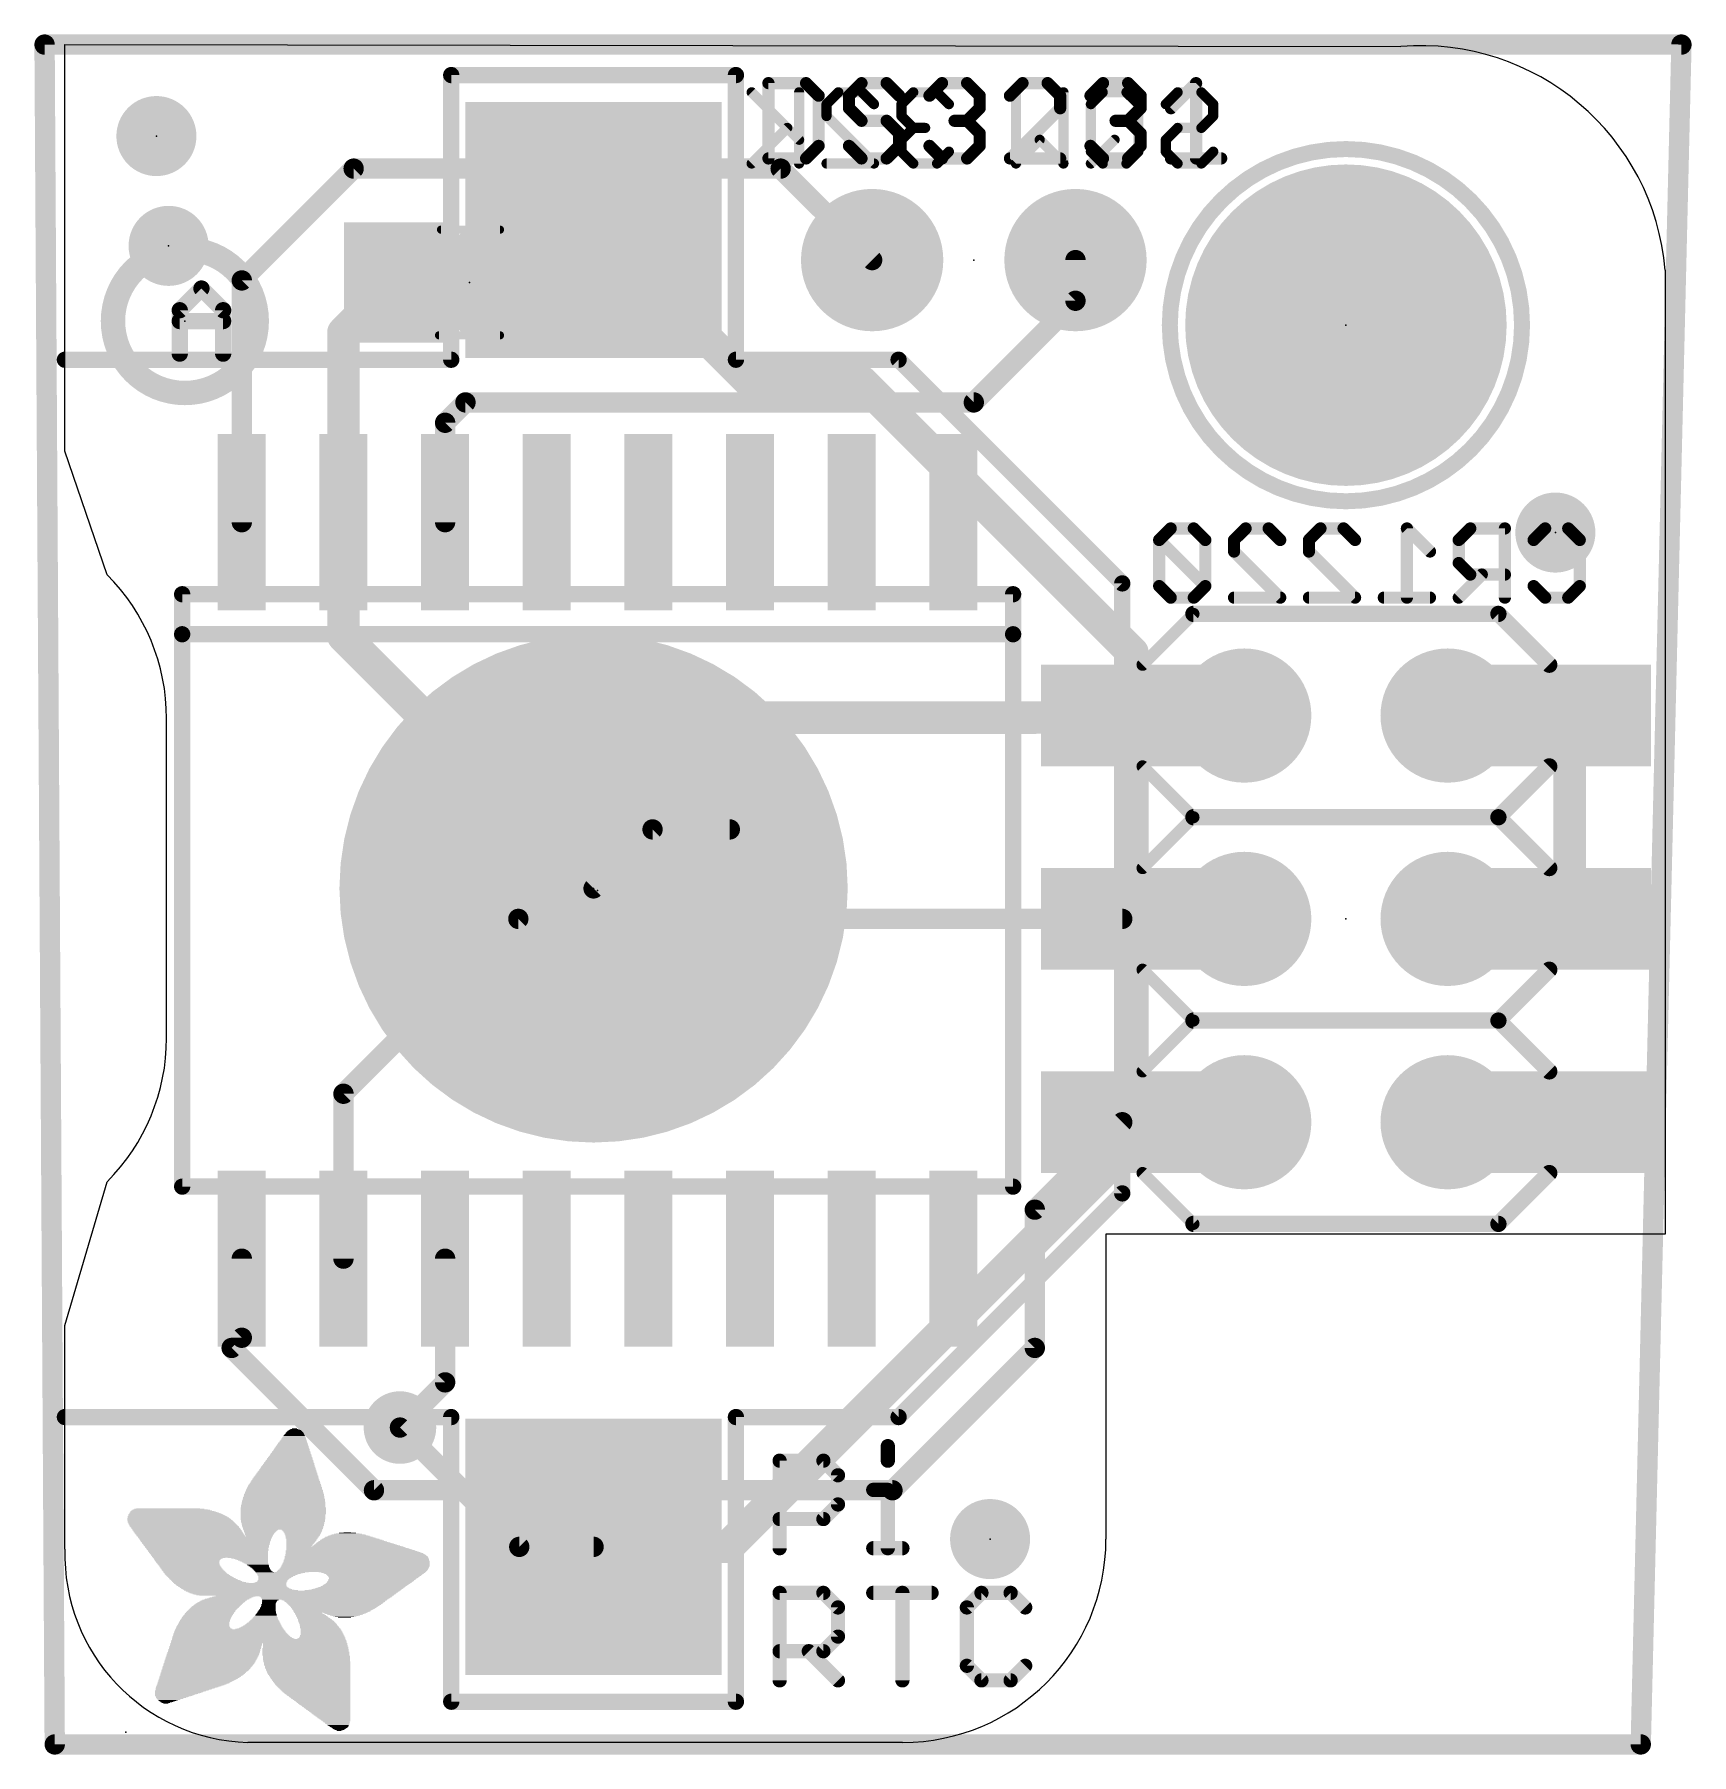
# Model space of a CAD drawing. Extents: x -0.3 to 20.4, y 0 to 21.5.
import ezdxf

# ---------------------------------------------------------------- set-up
doc = ezdxf.new("R2010")
doc.units = 0
for name, color, linetype in [('1', 12, 'CONTINUOUS'), ('16', 5, 'CONTINUOUS'), ('17', 110, 'CONTINUOUS'), ('18', 110, 'CONTINUOUS'), ('20', 53, 'CONTINUOUS'), ('21', 40, 'CONTINUOUS'), ('22', 6, 'CONTINUOUS'), ('23', 53, 'CONTINUOUS'), ('24', 53, 'CONTINUOUS'), ('52', 253, 'CONTINUOUS')]:
    doc.layers.add(name, color=color, linetype=linetype)

# ---------------------------------------------------------------- blocks, each defined once
blk = doc.blocks.new('RECT')
blk.add_solid([(-0.5, -0.5), (0.5, -0.5), (-0.5, 0.5), (0.5, 0.5)])
blk = doc.blocks.new('PIE')
at = {"const_width": 0.5}
blk.add_lwpolyline([(0, -0.25, 1), (0, 0.25, 1), (0, -0.25)], format="xyb", dxfattribs=at)
blk = doc.blocks.new('ROUNDP')
at = {"const_width": 0.5}
blk.add_lwpolyline([(0, -0.25, 1), (0, 0.25, 1), (0, -0.25)], format="xyb", dxfattribs=at)
blk = doc.blocks.new('ROUNDV')
at = {"const_width": 0.5}
blk.add_lwpolyline([(0, -0.25, 1), (0, 0.25, 1), (0, -0.25)], format="xyb", dxfattribs=at)

msp = doc.modelspace()

# ---------------------------------------------------------------- linework, layer by layer
at = {"layer": '1'}
for points, const_width in [([(6.7712, 19.1368), (6.6802, 19.0458)], 0.4064), ([(6.7712, 19.0098), (6.7712, 19.1368)], 0.4064), ([(8.636, 17.145), (6.7712, 19.0098)], 0.4064), ([(10.033, 17.145), (8.636, 17.145)], 0.4064), ([(13.4112, 13.7668), (10.033, 17.145)], 0.4064), ([(13.4112, 7.6454), (13.4112, 13.7668)], 0.4064), ([(6.6802, 10.8204), (7.4168, 11.557)], 0.254), ([(7.4168, 11.557), (8.382, 11.557)], 0.254), ([(6.6802, 10.8204), (6.4262, 11.0744)], 0.4064), ([(8.3608, 2.595), (13.4112, 7.6454)], 0.4064), ([(4.2615, 4.0854), (5.7519, 2.595)], 0.254), ([(6.6802, 2.595), (8.3608, 2.595)], 0.4064), ([(5.7519, 2.595), (6.6802, 2.595)], 0.254)]:
    msp.add_lwpolyline(points, dxfattribs=dict(at, const_width=const_width))
for points, const_width in [([(6.8728, 19.1368, 1), (6.6696, 19.1368)], 0.2032), ([(6.843, 19.065, 1), (6.6994, 19.2086)], 0.2032), ([(6.6084, 19.1176, 1), (6.752, 18.974)], 0.2032), ([(6.843, 19.0816, 1), (6.6994, 18.938)], 0.2032), ([(6.6696, 19.0098, 1), (6.8728, 19.0098)], 0.2032), ([(8.636, 17.2466, 1), (8.636, 17.0434)], 0.2032), ([(8.5642, 17.0732, 1), (8.7078, 17.2168)], 0.2032), ([(10.1048, 17.2168, 1), (9.9612, 17.0732)], 0.2032), ([(10.033, 17.0434, 1), (10.033, 17.2466)], 0.2032), ([(13.5128, 13.7668, 1), (13.3096, 13.7668)], 0.2032), ([(13.3394, 13.695, 1), (13.483, 13.8386)], 0.2032), ([(7.4168, 11.6205, 1), (7.4168, 11.4935)], 0.127), ([(7.4617, 11.5121, 1), (7.3719, 11.6019)], 0.127), ([(8.382, 11.4935, 1), (8.382, 11.6205)], 0.127), ([(6.498, 11.1462, 1), (6.3544, 11.0026)], 0.2032), ([(6.6084, 10.7486, 1), (6.752, 10.8922)], 0.2032), ([(6.6353, 10.8653, 1), (6.7251, 10.7755)], 0.127), ([(13.3096, 7.6454, 1), (13.5128, 7.6454)], 0.2032), ([(13.483, 7.5736, 1), (13.3394, 7.7172)], 0.2032), ([(4.3064, 4.1303, 1), (4.2166, 4.0405)], 0.127), ([(6.6802, 2.6966, 1), (6.6802, 2.4934)], 0.2032), ([(8.3608, 2.4934, 1), (8.3608, 2.6966)], 0.2032), ([(5.7519, 2.6585, 1), (5.7519, 2.5315)], 0.127), ([(5.707, 2.5501, 1), (5.7968, 2.6399)], 0.127), ([(6.6802, 2.5315, 1), (6.6802, 2.6585)], 0.127), ([(8.289, 2.6668, 1), (8.4326, 2.5232)], 0.2032)]:
    msp.add_lwpolyline(points, format="xyb", dxfattribs=dict(at, const_width=const_width))
at = {"layer": '16'}
for points, const_width in [([(20.2692, 21.3614), (-0.1778, 21.3614)], 0.254), ([(-0.1778, 21.3614), (-0.0508, 0.127)], 0.254), ([(19.7612, 0.127), (20.2692, 21.3614)], 0.254), ([(3.683, 19.812), (2.286, 18.415)], 0.254), ([(3.683, 19.812), (9.017, 19.812)], 0.254), ([(9.017, 19.812), (10.16, 18.669)], 0.254), ([(12.7, 18.161), (12.7, 18.669)], 0.254), ([(2.286, 15.395), (2.286, 18.415)], 0.254), ([(3.556, 17.7648), (4.1808, 18.3896)], 0.4064), ([(11.43, 16.891), (12.7, 18.161)], 0.254), ([(3.556, 15.395), (3.556, 17.7648)], 0.4064), ([(4.826, 16.637), (5.08, 16.891)], 0.254), ([(11.43, 16.891), (5.08, 16.891)], 0.254), ([(4.826, 15.395), (4.826, 16.637)], 0.254), ([(3.556, 13.97), (3.556, 15.395)], 0.4064), ([(4.572, 12.954), (3.556, 13.97)], 0.4064), ([(12.192, 12.954), (4.572, 12.954)], 0.4064), ([(13.2842, 12.9794), (12.192, 12.954)], 0.4064), ([(13.2842, 12.9794), (14.8082, 12.9794)], 0.4064), ([(17.3482, 12.9794), (18.8722, 12.9794)], 0.4064), ([(18.8722, 10.4394), (18.8722, 12.9794)], 0.4064), ([(5.7404, 10.4394), (3.556, 8.255)], 0.254), ([(13.2842, 10.4394), (5.7404, 10.4394)], 0.254), ([(13.2842, 10.4394), (14.8082, 10.4394)], 0.4064), ([(18.8722, 10.4394), (17.3482, 10.4394)], 0.4064), ([(3.556, 8.255), (3.556, 6.195)], 0.254), ([(13.2842, 7.8994), (12.192, 6.8072)], 0.254), ([(14.8082, 7.8994), (13.2842, 7.8994)], 0.3048), ([(18.8722, 7.8994), (17.3482, 7.8994)], 0.4064), ([(12.192, 6.8072), (12.192, 5.08)], 0.254), ([(2.286, 5.207), (2.286, 6.195)], 0.254), ([(4.826, 6.195), (4.826, 4.6499)], 0.254), ([(2.159, 5.08), (2.286, 5.207)], 0.254), ([(3.937, 3.302), (2.159, 5.08)], 0.254), ([(12.192, 5.08), (10.414, 3.302)], 0.254), ([(4.826, 4.6499), (4.2615, 4.0854)], 0.254), ([(10.414, 3.302), (3.937, 3.302)], 0.254), ([(-0.0508, 0.127), (19.7612, 0.127)], 0.254)]:
    msp.add_lwpolyline(points, dxfattribs=dict(at, const_width=const_width))
for points, const_width in [([(-0.1778, 21.4249, 1), (-0.1778, 21.2979)], 0.127), ([(-0.1143, 21.3618, 1), (-0.2413, 21.361)], 0.127), ([(20.3327, 21.3599, 1), (20.2057, 21.3629)], 0.127), ([(20.2692, 21.2979, 1), (20.2692, 21.4249)], 0.127), ([(3.683, 19.8755, 1), (3.683, 19.7485)], 0.127), ([(3.7279, 19.7671, 1), (3.6381, 19.8569)], 0.127), ([(9.0619, 19.8569, 1), (8.9721, 19.7671)], 0.127), ([(9.017, 19.7485, 1), (9.017, 19.8755)], 0.127), ([(10.1151, 18.6241, 1), (10.2049, 18.7139)], 0.127), ([(12.7635, 18.669, 1), (12.6365, 18.669)], 0.127), ([(2.3495, 18.415, 1), (2.2225, 18.415)], 0.127), ([(2.2411, 18.4599, 1), (2.3309, 18.3701)], 0.127), ([(4.2526, 18.3178, 1), (4.109, 18.4614)], 0.2032), ([(12.7449, 18.1161, 1), (12.6551, 18.2059)], 0.127), ([(12.6365, 18.161, 1), (12.7635, 18.161)], 0.127), ([(3.6576, 17.7648, 1), (3.4544, 17.7648)], 0.2032), ([(3.4842, 17.8366, 1), (3.6278, 17.693)], 0.2032), ([(5.08, 16.9545, 1), (5.08, 16.8275)], 0.127), ([(5.1249, 16.8461, 1), (5.0351, 16.9359)], 0.127), ([(11.3851, 16.9359, 1), (11.4749, 16.8461)], 0.127), ([(11.43, 16.8275, 1), (11.43, 16.9545)], 0.127), ([(4.8895, 16.637, 1), (4.7625, 16.637)], 0.127), ([(4.7811, 16.6819, 1), (4.8709, 16.5921)], 0.127), ([(3.6576, 15.395, 1), (3.4544, 15.395)], 0.2032), ([(3.4544, 15.395, 1), (3.6576, 15.395)], 0.2032), ([(2.2225, 15.395, 1), (2.3495, 15.395)], 0.127), ([(4.7625, 15.395, 1), (4.8895, 15.395)], 0.127), ([(3.4544, 13.97, 1), (3.6576, 13.97)], 0.2032), ([(3.6278, 14.0418, 1), (3.4842, 13.8982)], 0.2032), ([(4.572, 13.0556, 1), (4.572, 12.8524)], 0.2032), ([(4.5002, 12.8822, 1), (4.6438, 13.0258)], 0.2032), ([(12.1896, 13.0556, 1), (12.1944, 12.8524)], 0.2032), ([(12.192, 12.8524, 1), (12.192, 13.0556)], 0.2032), ([(13.2842, 13.081, 1), (13.2842, 12.8778)], 0.2032), ([(13.2866, 12.8778, 1), (13.2818, 13.081)], 0.2032), ([(14.8082, 12.8778, 1), (14.8082, 13.081)], 0.2032), ([(17.3482, 13.081, 1), (17.3482, 12.8778)], 0.2032), ([(18.9738, 12.9794, 1), (18.7706, 12.9794)], 0.2032), ([(18.8722, 12.8778, 1), (18.8722, 13.081)], 0.2032), ([(5.7404, 10.5029, 1), (5.7404, 10.3759)], 0.127), ([(5.7853, 10.3945, 1), (5.6955, 10.4843)], 0.127), ([(13.2842, 10.541, 1), (13.2842, 10.3378)], 0.2032), ([(13.2842, 10.3759, 1), (13.2842, 10.5029)], 0.127), ([(14.8082, 10.3378, 1), (14.8082, 10.541)], 0.2032), ([(17.3482, 10.541, 1), (17.3482, 10.3378)], 0.2032), ([(18.7706, 10.4394, 1), (18.9738, 10.4394)], 0.2032), ([(18.8722, 10.3378, 1), (18.8722, 10.541)], 0.2032), ([(3.6195, 8.255, 1), (3.4925, 8.255)], 0.127), ([(3.5111, 8.2999, 1), (3.6009, 8.2101)], 0.127), ([(13.2842, 7.9756, 1), (13.2842, 7.8232)], 0.1524), ([(13.3291, 7.8545, 1), (13.2393, 7.9443)], 0.127), ([(14.8082, 7.8232, 1), (14.8082, 7.9756)], 0.1524), ([(17.3482, 8.001, 1), (17.3482, 7.7978)], 0.2032), ([(18.8722, 7.7978, 1), (18.8722, 8.001)], 0.2032), ([(12.2555, 6.8072, 1), (12.1285, 6.8072)], 0.127), ([(12.1471, 6.8521, 1), (12.2369, 6.7623)], 0.127), ([(2.3495, 6.195, 1), (2.2225, 6.195)], 0.127), ([(3.4925, 6.195, 1), (3.6195, 6.195)], 0.127), ([(4.8895, 6.195, 1), (4.7625, 6.195)], 0.127), ([(2.2039, 5.1249, 1), (2.1141, 5.0351)], 0.127), ([(2.1141, 5.1249, 1), (2.2039, 5.0351)], 0.127), ([(2.2225, 5.207, 1), (2.3495, 5.207)], 0.127), ([(2.3309, 5.1621, 1), (2.2411, 5.2519)], 0.127), ([(12.2369, 5.0351, 1), (12.1471, 5.1249)], 0.127), ([(12.1285, 5.08, 1), (12.2555, 5.08)], 0.127), ([(4.8709, 4.605, 1), (4.7811, 4.6948)], 0.127), ([(4.7625, 4.6499, 1), (4.8895, 4.6499)], 0.127), ([(4.2166, 4.1303, 1), (4.3064, 4.0405)], 0.127), ([(3.937, 3.3655, 1), (3.937, 3.2385)], 0.127), ([(3.8921, 3.2571, 1), (3.9819, 3.3469)], 0.127), ([(10.3691, 3.3469, 1), (10.4589, 3.2571)], 0.127), ([(10.414, 3.2385, 1), (10.414, 3.3655)], 0.127), ([(-0.0508, 0.1905, 1), (-0.0508, 0.0635)], 0.127), ([(19.7612, 0.0635, 1), (19.7612, 0.1905)], 0.127), ([(-0.1143, 0.1266, 1), (0.0127, 0.1274)], 0.127), ([(19.6977, 0.1285, 1), (19.8247, 0.1255)], 0.127)]:
    msp.add_lwpolyline(points, format="xyb", dxfattribs=dict(at, const_width=const_width))
at = {"layer": '20'}
for p, q in [((0.0762, 16.2814), (0.0762, 21.3614)), ((0.0762, 21.3614), (16.764, 21.336)), ((20.066, 18.542), (20.066, 6.5024)), ((0.6023, 14.7393), (0.0762, 16.2814)), ((1.3462, 8.9515), (1.3462, 12.9433)), ((0.0762, 5.3594), (0.6023, 7.1555)), ((20.066, 6.5024), (13.081, 6.5024)), ((13.081, 6.5024), (13.081, 2.6924)), ((0.0762, 2.5654), (0.0762, 5.3594)), ((10.541, 0.1524), (2.3622, 0.1524))]:
    msp.add_line(p, q, dxfattribs=at)
for centre, radius, start, end in [((17.018, 18.288), 3.0586, 4.7636, 94.7636), ((-1.1938, 12.9433), 2.54, 360, 45), ((-1.1938, 8.9515), 2.54, 315, 0), ((10.541, 2.6924), 2.54, 270, 0), ((2.4257, 2.5019), 2.3504, 178.4518, 268.4518)]:
    msp.add_arc(centre, radius, start, end, dxfattribs=at)
at = {"layer": '21'}
for points, const_width in [([(8.4582, 20.9804), (4.9022, 20.9804)], 0.2032), ([(4.9022, 20.9804), (4.9022, 17.4244)], 0.2032), ([(8.4582, 17.4244), (8.4582, 20.9804)], 0.2032), ([(8.8646, 20.8796), (8.8646, 19.939)], 0.1524), ([(9.3349, 20.8796), (8.8646, 20.8796)], 0.1524), ([(9.4917, 20.7228), (9.3349, 20.8796)], 0.1524), ([(10.027, 20.8796), (9.8703, 20.7228)], 0.1524), ([(10.3406, 20.8796), (10.027, 20.8796)], 0.1524), ([(10.4974, 20.7228), (10.3406, 20.8796)], 0.1524), ([(10.876, 20.7228), (11.0327, 20.8796)], 0.1524), ([(11.0327, 20.8796), (11.3463, 20.8796)], 0.1524), ([(11.3463, 20.8796), (11.503, 20.7228)], 0.1524), ([(12.0384, 20.8796), (11.8816, 20.7228)], 0.1524), ([(12.3519, 20.8796), (12.0384, 20.8796)], 0.1524), ([(12.5087, 20.7228), (12.3519, 20.8796)], 0.1524), ([(12.8873, 20.7228), (13.0441, 20.8796)], 0.1524), ([(13.0441, 20.8796), (13.3576, 20.8796)], 0.1524), ([(13.3576, 20.8796), (13.5144, 20.7228)], 0.1524), ([(13.893, 20.5661), (14.2065, 20.8796)], 0.1524), ([(14.2065, 20.8796), (14.2065, 19.939)], 0.1524), ([(9.4917, 20.0958), (9.4917, 20.7228)], 0.1524), ([(9.8703, 20.7228), (9.8703, 20.5661)], 0.1524), ([(9.8703, 20.5661), (10.027, 20.4093)], 0.1524), ([(11.503, 20.5661), (11.3463, 20.4093)], 0.1524), ([(11.503, 20.7228), (11.503, 20.5661)], 0.1524), ([(11.8816, 19.939), (12.5087, 20.5661)], 0.1524), ([(12.5087, 20.5661), (12.5087, 20.7228)], 0.1524), ([(13.5144, 20.5661), (13.3576, 20.4093)], 0.1524), ([(13.5144, 20.7228), (13.5144, 20.5661)], 0.1524), ([(10.027, 20.4093), (10.3406, 20.4093)], 0.1524), ([(10.3406, 20.4093), (10.4974, 20.2525)], 0.1524), ([(11.3463, 20.4093), (11.1895, 20.4093)], 0.1524), ([(11.3463, 20.4093), (11.503, 20.2525)], 0.1524), ([(13.3576, 20.4093), (13.2009, 20.4093)], 0.1524), ([(13.3576, 20.4093), (13.5144, 20.2525)], 0.1524), ([(10.4974, 20.2525), (10.4974, 20.0958)], 0.1524), ([(11.503, 20.2525), (11.503, 20.0958)], 0.1524), ([(13.5144, 20.2525), (13.5144, 20.0958)], 0.1524), ([(8.8646, 19.939), (9.3349, 19.939)], 0.1524), ([(9.3349, 19.939), (9.4917, 20.0958)], 0.1524), ([(10.027, 19.939), (9.8703, 20.0958)], 0.1524), ([(10.3406, 19.939), (10.027, 19.939)], 0.1524), ([(10.4974, 20.0958), (10.3406, 19.939)], 0.1524), ([(11.0327, 19.939), (10.876, 20.0958)], 0.1524), ([(11.3463, 19.939), (11.0327, 19.939)], 0.1524), ([(11.503, 20.0958), (11.3463, 19.939)], 0.1524), ([(12.5087, 19.939), (11.8816, 19.939)], 0.1524), ([(13.0441, 19.939), (12.8873, 20.0958)], 0.1524), ([(13.3576, 19.939), (13.0441, 19.939)], 0.1524), ([(13.5144, 20.0958), (13.3576, 19.939)], 0.1524), ([(13.893, 19.939), (14.5201, 19.939)], 0.1524), ([(4.9022, 17.4244), (0.0762, 17.4244)], 0.2032), ([(10.4902, 17.4244), (8.4582, 17.4244)], 0.2032), ([(13.2842, 14.6304), (10.4902, 17.4244)], 0.2032), ([(13.2842, 7.0104), (13.2842, 14.6304)], 0.2032), ([(14.1732, 14.2494), (13.5382, 13.6144)], 0.1524), ([(14.1732, 14.2494), (17.9832, 14.2494)], 0.2032), ([(17.9832, 14.2494), (18.6182, 13.6144)], 0.2032), ([(13.5382, 12.3444), (14.1732, 11.7094)], 0.1524), ([(18.6182, 12.3444), (17.9832, 11.7094)], 0.2032), ([(14.1732, 11.7094), (13.5382, 11.0744)], 0.1524), ([(17.9832, 11.7094), (14.1732, 11.7094)], 0.2032), ([(17.9832, 11.7094), (18.6182, 11.0744)], 0.2032), ([(18.6182, 9.8044), (17.9832, 9.1694)], 0.2032), ([(13.5382, 9.8044), (14.1732, 9.1694)], 0.1524), ([(14.1732, 9.1694), (13.5382, 8.5344)], 0.1524), ([(17.9832, 9.1694), (14.1732, 9.1694)], 0.2032), ([(17.9832, 9.1694), (18.6182, 8.5344)], 0.2032), ([(13.5382, 7.2644), (14.1732, 6.6294)], 0.1524), ([(18.6182, 7.2644), (17.9832, 6.6294)], 0.2032), ([(10.4902, 4.2164), (13.2842, 7.0104)], 0.2032), ([(17.9832, 6.6294), (14.1732, 6.6294)], 0.2032), ([(0.0762, 4.2164), (4.9022, 4.2164)], 0.2032), ([(4.9022, 4.2164), (4.9022, 0.6604)], 0.2032), ([(8.4582, 0.6604), (8.4582, 4.2164)], 0.2032), ([(8.4582, 4.2164), (10.4902, 4.2164)], 0.2032), ([(10.3559, 3.8534), (10.3559, 3.6712)], 0.1778), ([(9.0043, 2.5781), (9.0043, 3.6712)], 0.1778), ([(9.0043, 3.6712), (9.5509, 3.6712)], 0.1778), ([(9.5509, 3.6712), (9.7331, 3.489)], 0.1778), ([(9.7331, 3.489), (9.7331, 3.1247)], 0.1778), ([(10.1737, 3.3069), (10.3559, 3.3069)], 0.1778), ([(10.3559, 3.3069), (10.3559, 2.5781)], 0.1778), ([(9.5509, 2.9425), (9.0043, 2.9425)], 0.1778), ([(9.7331, 3.1247), (9.5509, 2.9425)], 0.1778), ([(10.1737, 2.5781), (10.5381, 2.5781)], 0.1778), ([(9.0043, 0.9271), (9.0043, 2.0202)], 0.1778), ([(9.0043, 2.0202), (9.5509, 2.0202)], 0.1778), ([(9.5509, 2.0202), (9.7331, 1.838)], 0.1778), ([(10.1737, 2.0202), (10.9024, 2.0202)], 0.1778), ([(10.5381, 0.9271), (10.5381, 2.0202)], 0.1778), ([(11.5253, 2.0202), (11.3431, 1.838)], 0.1778), ([(11.8897, 2.0202), (11.5253, 2.0202)], 0.1778), ([(12.0718, 1.838), (11.8897, 2.0202)], 0.1778), ([(9.7331, 1.838), (9.7331, 1.4737)], 0.1778), ([(11.3431, 1.838), (11.3431, 1.1093)], 0.1778), ([(9.7331, 1.4737), (9.5509, 1.2915)], 0.1778), ([(9.5509, 1.2915), (9.0043, 1.2915)], 0.1778), ([(9.3687, 1.2915), (9.7331, 0.9271)], 0.1778), ([(11.3431, 1.1093), (11.5253, 0.9271)], 0.1778), ([(11.8897, 0.9271), (12.0718, 1.1093)], 0.1778), ([(11.5253, 0.9271), (11.8897, 0.9271)], 0.1778), ([(4.9022, 0.6604), (8.4582, 0.6604)], 0.2032)]:
    msp.add_lwpolyline(points, dxfattribs=dict(at, const_width=const_width))
for points, const_width in [([(4.9022, 21.0312, 1), (4.9022, 20.9296)], 0.1016), ([(4.953, 20.9804, 1), (4.8514, 20.9804)], 0.1016), ([(8.509, 20.9804, 1), (8.4074, 20.9804)], 0.1016), ([(8.4582, 20.9296, 1), (8.4582, 21.0312)], 0.1016), ([(8.9027, 20.8796, 1), (8.8265, 20.8796)], 0.0762), ([(8.8646, 20.9177, 1), (8.8646, 20.8415)], 0.0762), ([(9.3618, 20.9065, 1), (9.308, 20.8527)], 0.0762), ([(9.3349, 20.8415, 1), (9.3349, 20.9177)], 0.0762), ([(10.027, 20.9177, 1), (10.027, 20.8415)], 0.0762), ([(10.054, 20.8527, 1), (10.0001, 20.9065)], 0.0762), ([(10.3675, 20.9065, 1), (10.3136, 20.8527)], 0.0762), ([(10.3406, 20.8415, 1), (10.3406, 20.9177)], 0.0762), ([(11.0327, 20.9177, 1), (11.0327, 20.8415)], 0.0762), ([(11.0597, 20.8527, 1), (11.0058, 20.9065)], 0.0762), ([(11.3732, 20.9065, 1), (11.3193, 20.8527)], 0.0762), ([(11.3463, 20.8415, 1), (11.3463, 20.9177)], 0.0762), ([(12.0384, 20.9177, 1), (12.0384, 20.8415)], 0.0762), ([(12.0654, 20.8527, 1), (12.0115, 20.9065)], 0.0762), ([(12.3789, 20.9065, 1), (12.325, 20.8527)], 0.0762), ([(12.3519, 20.8415, 1), (12.3519, 20.9177)], 0.0762), ([(13.0441, 20.9177, 1), (13.0441, 20.8415)], 0.0762), ([(13.071, 20.8527, 1), (13.0171, 20.9065)], 0.0762), ([(13.3846, 20.9065, 1), (13.3307, 20.8527)], 0.0762), ([(13.3576, 20.8415, 1), (13.3576, 20.9177)], 0.0762), ([(14.2446, 20.8796, 1), (14.1684, 20.8796)], 0.0762), ([(14.2335, 20.8527, 1), (14.1796, 20.9065)], 0.0762), ([(9.5298, 20.7228, 1), (9.4536, 20.7228)], 0.0762), ([(9.4647, 20.6959, 1), (9.5186, 20.7498)], 0.0762), ([(9.8433, 20.7498, 1), (9.8972, 20.6959)], 0.0762), ([(9.8972, 20.593, 1), (9.8433, 20.5391)], 0.0762), ([(9.9084, 20.7228, 1), (9.8322, 20.7228)], 0.0762), ([(10.4704, 20.6959, 1), (10.5243, 20.7498)], 0.0762), ([(10.849, 20.7498, 1), (10.9029, 20.6959)], 0.0762), ([(11.5411, 20.7228, 1), (11.4649, 20.7228)], 0.0762), ([(11.4761, 20.6959, 1), (11.53, 20.7498)], 0.0762), ([(11.53, 20.5391, 1), (11.4761, 20.593)], 0.0762), ([(11.8547, 20.7498, 1), (11.9086, 20.6959)], 0.0762), ([(12.5468, 20.7228, 1), (12.4706, 20.7228)], 0.0762), ([(12.4818, 20.6959, 1), (12.5357, 20.7498)], 0.0762), ([(12.5357, 20.5391, 1), (12.4818, 20.593)], 0.0762), ([(12.8604, 20.7498, 1), (12.9143, 20.6959)], 0.0762), ([(13.5525, 20.7228, 1), (13.4763, 20.7228)], 0.0762), ([(13.4875, 20.6959, 1), (13.5413, 20.7498)], 0.0762), ([(13.5413, 20.5391, 1), (13.4875, 20.593)], 0.0762), ([(13.8661, 20.593, 1), (13.9199, 20.5391)], 0.0762), ([(9.8322, 20.5661, 1), (9.9084, 20.5661)], 0.0762), ([(10.027, 20.4474, 1), (10.027, 20.3712)], 0.0762), ([(10.0001, 20.3824, 1), (10.054, 20.4362)], 0.0762), ([(10.3675, 20.4362, 1), (10.3136, 20.3824)], 0.0762), ([(10.3406, 20.3712, 1), (10.3406, 20.4474)], 0.0762), ([(11.1895, 20.4474, 1), (11.1895, 20.3712)], 0.0762), ([(11.3732, 20.4362, 1), (11.3193, 20.3824)], 0.0762), ([(11.3193, 20.4362, 1), (11.3732, 20.3824)], 0.0762), ([(11.3463, 20.3712, 1), (11.3463, 20.4474)], 0.0762), ([(11.4649, 20.5661, 1), (11.5411, 20.5661)], 0.0762), ([(12.4706, 20.5661, 1), (12.5468, 20.5661)], 0.0762), ([(13.2009, 20.4474, 1), (13.2009, 20.3712)], 0.0762), ([(13.3846, 20.4362, 1), (13.3307, 20.3824)], 0.0762), ([(13.3307, 20.4362, 1), (13.3846, 20.3824)], 0.0762), ([(13.3576, 20.3712, 1), (13.3576, 20.4474)], 0.0762), ([(13.4763, 20.5661, 1), (13.5525, 20.5661)], 0.0762), ([(10.5355, 20.2525, 1), (10.4593, 20.2525)], 0.0762), ([(10.4704, 20.2256, 1), (10.5243, 20.2795)], 0.0762), ([(11.5411, 20.2525, 1), (11.4649, 20.2525)], 0.0762), ([(11.4761, 20.2256, 1), (11.53, 20.2795)], 0.0762), ([(13.5525, 20.2525, 1), (13.4763, 20.2525)], 0.0762), ([(13.4875, 20.2256, 1), (13.5413, 20.2795)], 0.0762), ([(8.8646, 19.9771, 1), (8.8646, 19.9009)], 0.0762), ([(9.308, 19.9659, 1), (9.3618, 19.9121)], 0.0762), ([(9.3349, 19.9009, 1), (9.3349, 19.9771)], 0.0762), ([(9.4536, 20.0958, 1), (9.5298, 20.0958)], 0.0762), ([(9.5186, 20.0688, 1), (9.4647, 20.1227)], 0.0762), ([(9.8972, 20.1227, 1), (9.8433, 20.0688)], 0.0762), ([(10.027, 19.9771, 1), (10.027, 19.9009)], 0.0762), ([(10.0001, 19.9121, 1), (10.054, 19.9659)], 0.0762), ([(10.3136, 19.9659, 1), (10.3675, 19.9121)], 0.0762), ([(10.3406, 19.9009, 1), (10.3406, 19.9771)], 0.0762), ([(10.4593, 20.0958, 1), (10.5355, 20.0958)], 0.0762), ([(10.5243, 20.0688, 1), (10.4704, 20.1227)], 0.0762), ([(10.9029, 20.1227, 1), (10.849, 20.0688)], 0.0762), ([(11.0327, 19.9771, 1), (11.0327, 19.9009)], 0.0762), ([(11.0058, 19.9121, 1), (11.0597, 19.9659)], 0.0762), ([(11.3193, 19.9659, 1), (11.3732, 19.9121)], 0.0762), ([(11.3463, 19.9009, 1), (11.3463, 19.9771)], 0.0762), ([(11.4649, 20.0958, 1), (11.5411, 20.0958)], 0.0762), ([(11.53, 20.0688, 1), (11.4761, 20.1227)], 0.0762), ([(11.8816, 19.9771, 1), (11.8816, 19.9009)], 0.0762), ([(11.8547, 19.9659, 1), (11.9086, 19.9121)], 0.0762), ([(12.5087, 19.9009, 1), (12.5087, 19.9771)], 0.0762), ([(12.9143, 20.1227, 1), (12.8604, 20.0688)], 0.0762), ([(13.0441, 19.9771, 1), (13.0441, 19.9009)], 0.0762), ([(13.0171, 19.9121, 1), (13.071, 19.9659)], 0.0762), ([(13.3307, 19.9659, 1), (13.3846, 19.9121)], 0.0762), ([(13.3576, 19.9009, 1), (13.3576, 19.9771)], 0.0762), ([(13.4763, 20.0958, 1), (13.5525, 20.0958)], 0.0762), ([(13.5413, 20.0688, 1), (13.4875, 20.1227)], 0.0762), ([(16.0782, 15.6562, 1), (16.0782, 20.0562, 1), (16.0782, 15.6562)], 0.2), ([(13.893, 19.9771, 1), (13.893, 19.9009)], 0.0762), ([(14.5201, 19.9009, 1), (14.5201, 19.9771)], 0.0762), ([(8.8265, 19.939, 1), (8.9027, 19.939)], 0.0762), ([(14.1684, 19.939, 1), (14.2446, 19.939)], 0.0762), ([(0.0762, 17.4752, 1), (0.0762, 17.3736)], 0.1016), ([(4.8514, 17.4244, 1), (4.953, 17.4244)], 0.1016), ([(4.9022, 17.3736, 1), (4.9022, 17.4752)], 0.1016), ([(8.4582, 17.4752, 1), (8.4582, 17.3736)], 0.1016), ([(8.4074, 17.4244, 1), (8.509, 17.4244)], 0.1016), ([(10.5261, 17.4603, 1), (10.4543, 17.3885)], 0.1016), ([(10.4902, 17.3736, 1), (10.4902, 17.4752)], 0.1016), ([(13.335, 14.6304, 1), (13.2334, 14.6304)], 0.1016), ([(13.2483, 14.5945, 1), (13.3201, 14.6663)], 0.1016), ([(14.1732, 14.3002, 1), (14.1732, 14.1986)], 0.1016), ([(14.2001, 14.2225, 1), (14.1463, 14.2763)], 0.0762), ([(18.0191, 14.2853, 1), (17.9473, 14.2135)], 0.1016), ([(17.9832, 14.1986, 1), (17.9832, 14.3002)], 0.1016), ([(13.5113, 13.6413, 1), (13.5651, 13.5875)], 0.0762), ([(18.5823, 13.5785, 1), (18.6541, 13.6503)], 0.1016), ([(13.5651, 12.3713, 1), (13.5113, 12.3175)], 0.0762), ([(18.6541, 12.3085, 1), (18.5823, 12.3803)], 0.1016), ([(14.1732, 11.7602, 1), (14.1732, 11.6586)], 0.1016), ([(14.2001, 11.6825, 1), (14.1463, 11.7363)], 0.0762), ([(14.1463, 11.6825, 1), (14.2001, 11.7363)], 0.0762), ([(18.0191, 11.7453, 1), (17.9473, 11.6735)], 0.1016), ([(17.9473, 11.7453, 1), (18.0191, 11.6735)], 0.1016), ([(17.9832, 11.6586, 1), (17.9832, 11.7602)], 0.1016), ([(13.5113, 11.1013, 1), (13.5651, 11.0475)], 0.0762), ([(18.5823, 11.0385, 1), (18.6541, 11.1103)], 0.1016), ([(18.6541, 9.7685, 1), (18.5823, 9.8403)], 0.1016), ([(13.5651, 9.8313, 1), (13.5113, 9.7775)], 0.0762), ([(14.1732, 9.2202, 1), (14.1732, 9.1186)], 0.1016), ([(14.2001, 9.1425, 1), (14.1463, 9.1963)], 0.0762), ([(18.0191, 9.2053, 1), (17.9473, 9.1335)], 0.1016), ([(17.9473, 9.2053, 1), (18.0191, 9.1335)], 0.1016), ([(17.9832, 9.1186, 1), (17.9832, 9.2202)], 0.1016), ([(14.1463, 9.1425, 1), (14.2001, 9.1963)], 0.0762), ([(13.5113, 8.5613, 1), (13.5651, 8.5075)], 0.0762), ([(18.5823, 8.4985, 1), (18.6541, 8.5703)], 0.1016), ([(13.5651, 7.2913, 1), (13.5113, 7.2375)], 0.0762), ([(18.6541, 7.2285, 1), (18.5823, 7.3003)], 0.1016), ([(13.3201, 6.9745, 1), (13.2483, 7.0463)], 0.1016), ([(13.2334, 7.0104, 1), (13.335, 7.0104)], 0.1016), ([(14.1732, 6.6802, 1), (14.1732, 6.5786)], 0.1016), ([(14.1463, 6.6025, 1), (14.2001, 6.6563)], 0.0762), ([(17.9473, 6.6653, 1), (18.0191, 6.5935)], 0.1016), ([(17.9832, 6.5786, 1), (17.9832, 6.6802)], 0.1016), ([(0.0762, 4.2672, 1), (0.0762, 4.1656)], 0.1016), ([(4.953, 4.2164, 1), (4.8514, 4.2164)], 0.1016), ([(4.9022, 4.1656, 1), (4.9022, 4.2672)], 0.1016), ([(8.509, 4.2164, 1), (8.4074, 4.2164)], 0.1016), ([(8.4582, 4.2672, 1), (8.4582, 4.1656)], 0.1016), ([(10.4543, 4.2523, 1), (10.5261, 4.1805)], 0.1016), ([(10.4902, 4.1656, 1), (10.4902, 4.2672)], 0.1016), ([(10.4003, 3.8534, 1), (10.3114, 3.8534)], 0.0889), ([(9.0488, 3.6712, 1), (8.9599, 3.6712)], 0.0889), ([(9.0043, 3.7157, 1), (9.0043, 3.6268)], 0.0889), ([(9.5823, 3.7027, 1), (9.5194, 3.6398)], 0.0889), ([(9.5509, 3.6268, 1), (9.5509, 3.7157)], 0.0889), ([(10.3114, 3.6712, 1), (10.4003, 3.6712)], 0.0889), ([(9.7775, 3.489, 1), (9.6886, 3.489)], 0.0889), ([(9.7016, 3.4576, 1), (9.7645, 3.5205)], 0.0889), ([(10.1737, 3.3513, 1), (10.1737, 3.2624)], 0.0889), ([(10.4003, 3.3069, 1), (10.3114, 3.3069)], 0.0889), ([(10.3559, 3.2624, 1), (10.3559, 3.3513)], 0.0889), ([(9.0043, 2.9869, 1), (9.0043, 2.898)], 0.0889), ([(9.5194, 2.9739, 1), (9.5823, 2.911)], 0.0889), ([(9.5509, 2.898, 1), (9.5509, 2.9869)], 0.0889), ([(9.6886, 3.1247, 1), (9.7775, 3.1247)], 0.0889), ([(9.7645, 3.0932, 1), (9.7016, 3.1561)], 0.0889), ([(8.9599, 2.5781, 1), (9.0488, 2.5781)], 0.0889), ([(10.1737, 2.6225, 1), (10.1737, 2.5337)], 0.0889), ([(10.3114, 2.5781, 1), (10.4003, 2.5781)], 0.0889), ([(10.5381, 2.5337, 1), (10.5381, 2.6225)], 0.0889), ([(9.0043, 2.0647, 1), (9.0043, 1.9758)], 0.0889), ([(9.0488, 2.0202, 1), (8.9599, 2.0202)], 0.0889), ([(9.5823, 2.0517, 1), (9.5194, 1.9888)], 0.0889), ([(9.5509, 1.9758, 1), (9.5509, 2.0647)], 0.0889), ([(10.1737, 2.0647, 1), (10.1737, 1.9758)], 0.0889), ([(10.5825, 2.0202, 1), (10.4936, 2.0202)], 0.0889), ([(10.9024, 1.9758, 1), (10.9024, 2.0647)], 0.0889), ([(11.5253, 2.0647, 1), (11.5253, 1.9758)], 0.0889), ([(11.5567, 1.9888, 1), (11.4939, 2.0517)], 0.0889), ([(11.9211, 2.0517, 1), (11.8582, 1.9888)], 0.0889), ([(11.8897, 1.9758, 1), (11.8897, 2.0647)], 0.0889), ([(9.7775, 1.838, 1), (9.6886, 1.838)], 0.0889), ([(9.7016, 1.8066, 1), (9.7645, 1.8695)], 0.0889), ([(11.3875, 1.838, 1), (11.2986, 1.838)], 0.0889), ([(11.3117, 1.8695, 1), (11.3745, 1.8066)], 0.0889), ([(12.0404, 1.8066, 1), (12.1033, 1.8695)], 0.0889), ([(9.6886, 1.4737, 1), (9.7775, 1.4737)], 0.0889), ([(9.7645, 1.4422, 1), (9.7016, 1.5051)], 0.0889), ([(9.0043, 1.3359, 1), (9.0043, 1.247)], 0.0889), ([(9.4001, 1.3229, 1), (9.3372, 1.26)], 0.0889), ([(9.5194, 1.3229, 1), (9.5823, 1.26)], 0.0889), ([(9.5509, 1.247, 1), (9.5509, 1.3359)], 0.0889), ([(11.3745, 1.1407, 1), (11.3117, 1.0779)], 0.0889), ([(11.2986, 1.1093, 1), (11.3875, 1.1093)], 0.0889), ([(12.1033, 1.0779, 1), (12.0404, 1.1407)], 0.0889), ([(8.9599, 0.9271, 1), (9.0488, 0.9271)], 0.0889), ([(9.7016, 0.8957, 1), (9.7645, 0.9585)], 0.0889), ([(10.4936, 0.9271, 1), (10.5825, 0.9271)], 0.0889), ([(11.5253, 0.9716, 1), (11.5253, 0.8827)], 0.0889), ([(11.4939, 0.8957, 1), (11.5567, 0.9585)], 0.0889), ([(11.8582, 0.9585, 1), (11.9211, 0.8957)], 0.0889), ([(11.8897, 0.8827, 1), (11.8897, 0.9716)], 0.0889), ([(4.9022, 0.7112, 1), (4.9022, 0.6096)], 0.1016), ([(4.8514, 0.6604, 1), (4.953, 0.6604)], 0.1016), ([(8.4074, 0.6604, 1), (8.509, 0.6604)], 0.1016), ([(8.4582, 0.6096, 1), (8.4582, 0.7112)], 0.1016)]:
    msp.add_lwpolyline(points, format="xyb", dxfattribs=dict(at, const_width=const_width))
at = {"layer": '22'}
for points, const_width in [([(9.2477, 20.1721), (8.6546, 20.7653)], 0.127), ([(9.2477, 20.7653), (9.2477, 19.8755)], 0.127), ([(9.5901, 20.617), (9.7384, 20.7653)], 0.127), ([(9.5901, 20.4687), (9.5901, 20.617)], 0.127), ([(9.7384, 20.7653), (10.035, 20.7653)], 0.127), ([(10.035, 20.7653), (10.1833, 20.617)], 0.127), ([(10.6739, 20.7653), (10.5256, 20.617)], 0.127), ([(10.5256, 20.617), (10.5256, 20.4687)], 0.127), ([(10.9705, 20.7653), (10.6739, 20.7653)], 0.127), ([(11.1188, 20.617), (10.9705, 20.7653)], 0.127), ([(11.9566, 19.8755), (11.9566, 20.7653)], 0.127), ([(12.5497, 20.7653), (12.5497, 19.8755)], 0.127), ([(13.0404, 20.7653), (12.8921, 20.617)], 0.127), ([(12.8921, 20.617), (12.8921, 20.0238)], 0.127), ([(13.337, 20.7653), (13.0404, 20.7653)], 0.127), ([(13.4853, 20.617), (13.337, 20.7653)], 0.127), ([(13.4853, 20.0238), (13.4853, 20.617)], 0.127), ([(13.8276, 20.617), (13.9759, 20.7653)], 0.127), ([(13.9759, 20.7653), (14.2725, 20.7653)], 0.127), ([(14.2725, 20.7653), (14.4208, 20.617)], 0.127), ([(14.4208, 20.617), (14.4208, 20.4687)], 0.127), ([(10.1833, 19.8755), (9.5901, 20.4687)], 0.127), ([(10.5256, 20.4687), (10.6739, 20.3204)], 0.127), ([(14.4208, 20.4687), (14.2725, 20.3204)], 0.127), ([(9.0995, 20.3204), (8.6546, 19.8755)], 0.127), ([(10.6739, 20.3204), (10.5256, 20.1721)], 0.127), ([(10.5256, 20.1721), (10.5256, 20.0238)], 0.127), ([(10.6739, 20.3204), (10.8222, 20.3204)], 0.127), ([(12.2532, 20.1721), (11.9566, 19.8755)], 0.127), ([(12.5497, 19.8755), (12.2532, 20.1721)], 0.127), ([(13.1887, 20.1721), (12.8921, 19.8755)], 0.127), ([(13.9759, 20.3204), (13.8276, 20.1721)], 0.127), ([(13.8276, 20.1721), (13.8276, 20.0238)], 0.127), ([(14.2725, 20.3204), (13.9759, 20.3204)], 0.127), ([(10.5256, 20.0238), (10.6739, 19.8755)], 0.127), ([(10.9705, 19.8755), (11.1188, 20.0238)], 0.127), ([(12.8921, 20.0238), (13.0404, 19.8755)], 0.127), ([(13.337, 19.8755), (13.4853, 20.0238)], 0.127), ([(13.8276, 20.0238), (13.9759, 19.8755)], 0.127), ([(14.2725, 19.8755), (14.4208, 20.0238)], 0.127), ([(9.5901, 19.8755), (10.1833, 19.8755)], 0.127), ([(10.6739, 19.8755), (10.9705, 19.8755)], 0.127), ([(13.0404, 19.8755), (13.337, 19.8755)], 0.127), ([(13.9759, 19.8755), (14.2725, 19.8755)], 0.127), ([(5.1308, 17.8816), (5.1308, 18.8976)], 0.3048), ([(1.782, 18.3141), (1.5108, 18.0429)], 0.2032), ([(2.0531, 18.0429), (1.782, 18.3141)], 0.2032), ([(1.5108, 18.0429), (1.5108, 17.5006)], 0.2032), ([(2.0531, 17.5006), (2.0531, 18.0429)], 0.2032), ([(2.0531, 17.9073), (1.5108, 17.9073)], 0.2032), ([(13.8894, 15.3169), (13.7454, 15.1729)], 0.1524), ([(14.1776, 15.3169), (13.8894, 15.3169)], 0.1524), ([(14.3216, 15.1729), (14.1776, 15.3169)], 0.1524), ([(14.6809, 15.1729), (14.825, 15.3169)], 0.1524), ([(14.825, 15.3169), (15.1131, 15.3169)], 0.1524), ([(15.1131, 15.3169), (15.2571, 15.1729)], 0.1524), ([(15.6164, 15.1729), (15.7605, 15.3169)], 0.1524), ([(15.7605, 15.3169), (16.0486, 15.3169)], 0.1524), ([(16.0486, 15.3169), (16.1926, 15.1729)], 0.1524), ([(17.1282, 15.0288), (16.8401, 15.3169)], 0.1524), ([(16.8401, 15.3169), (16.8401, 14.4526)], 0.1524), ([(17.6315, 15.3169), (17.4875, 15.1729)], 0.1524), ([(18.0637, 15.3169), (17.6315, 15.3169)], 0.1524), ([(18.0637, 14.4526), (18.0637, 15.3169)], 0.1524), ([(18.423, 15.1729), (18.567, 15.3169)], 0.1524), ([(18.567, 15.3169), (18.8551, 15.3169)], 0.1524), ([(18.8551, 15.3169), (18.9992, 15.1729)], 0.1524), ([(13.7454, 15.1729), (13.7454, 14.5967)], 0.1524), ([(14.3216, 14.5967), (13.7454, 15.1729)], 0.1524), ([(14.3216, 14.5967), (14.3216, 15.1729)], 0.1524), ([(14.6809, 15.0288), (14.6809, 15.1729)], 0.1524), ([(15.2571, 14.4526), (14.6809, 15.0288)], 0.1524), ([(15.6164, 15.0288), (15.6164, 15.1729)], 0.1524), ([(16.1926, 14.4526), (15.6164, 15.0288)], 0.1524), ([(17.4875, 15.1729), (17.4875, 14.8848)], 0.1524), ([(18.9992, 15.1729), (18.9992, 14.5967)], 0.1524), ([(17.4875, 14.8848), (17.6315, 14.7407)], 0.1524), ([(13.7454, 14.5967), (13.8894, 14.4526)], 0.1524), ([(14.1776, 14.4526), (14.3216, 14.5967)], 0.1524), ([(17.7756, 14.7407), (17.4875, 14.4526)], 0.1524), ([(17.6315, 14.7407), (18.0637, 14.7407)], 0.1524), ([(18.567, 14.4526), (18.423, 14.5967)], 0.1524), ([(18.9992, 14.5967), (18.8551, 14.4526)], 0.1524), ([(13.8894, 14.4526), (14.1776, 14.4526)], 0.1524), ([(14.6809, 14.4526), (15.2571, 14.4526)], 0.1524), ([(15.6164, 14.4526), (16.1926, 14.4526)], 0.1524), ([(17.1282, 14.4526), (16.5519, 14.4526)], 0.1524), ([(18.8551, 14.4526), (18.567, 14.4526)], 0.1524)]:
    msp.add_lwpolyline(points, dxfattribs=dict(at, const_width=const_width))
for points, const_width in [([(8.677, 20.7877, 1), (8.6321, 20.7428)], 0.0635), ([(9.2795, 20.7653, 1), (9.216, 20.7653)], 0.0635), ([(9.6218, 20.617, 1), (9.5583, 20.617)], 0.0635), ([(9.5676, 20.6394, 1), (9.6125, 20.5945)], 0.0635), ([(9.7384, 20.797, 1), (9.7384, 20.7335)], 0.0635), ([(9.7608, 20.7428, 1), (9.7159, 20.7877)], 0.0635), ([(10.0574, 20.7877, 1), (10.0125, 20.7428)], 0.0635), ([(10.035, 20.7335, 1), (10.035, 20.797)], 0.0635), ([(10.1608, 20.5945, 1), (10.2057, 20.6394)], 0.0635), ([(10.5574, 20.617, 1), (10.4939, 20.617)], 0.0635), ([(10.5032, 20.6394, 1), (10.5481, 20.5945)], 0.0635), ([(10.6739, 20.797, 1), (10.6739, 20.7335)], 0.0635), ([(10.6964, 20.7428, 1), (10.6514, 20.7877)], 0.0635), ([(10.9929, 20.7877, 1), (10.948, 20.7428)], 0.0635), ([(10.9705, 20.7335, 1), (10.9705, 20.797)], 0.0635), ([(11.0963, 20.5945, 1), (11.1412, 20.6394)], 0.0635), ([(11.9883, 20.7653, 1), (11.9248, 20.7653)], 0.0635), ([(12.5815, 20.7653, 1), (12.518, 20.7653)], 0.0635), ([(12.9238, 20.617, 1), (12.8603, 20.617)], 0.0635), ([(12.8696, 20.6394, 1), (12.9145, 20.5945)], 0.0635), ([(13.0404, 20.797, 1), (13.0404, 20.7335)], 0.0635), ([(13.0628, 20.7428, 1), (13.0179, 20.7877)], 0.0635), ([(13.3594, 20.7877, 1), (13.3145, 20.7428)], 0.0635), ([(13.337, 20.7335, 1), (13.337, 20.797)], 0.0635), ([(13.517, 20.617, 1), (13.4535, 20.617)], 0.0635), ([(13.4628, 20.5945, 1), (13.5077, 20.6394)], 0.0635), ([(13.8052, 20.6394, 1), (13.8501, 20.5945)], 0.0635), ([(13.9759, 20.797, 1), (13.9759, 20.7335)], 0.0635), ([(13.9984, 20.7428, 1), (13.9534, 20.7877)], 0.0635), ([(14.2949, 20.7877, 1), (14.25, 20.7428)], 0.0635), ([(14.2725, 20.7335, 1), (14.2725, 20.797)], 0.0635), ([(14.4525, 20.617, 1), (14.389, 20.617)], 0.0635), ([(14.3983, 20.5945, 1), (14.4432, 20.6394)], 0.0635), ([(9.5583, 20.4687, 1), (9.6218, 20.4687)], 0.0635), ([(9.6125, 20.4911, 1), (9.5676, 20.4462)], 0.0635), ([(10.4939, 20.4687, 1), (10.5574, 20.4687)], 0.0635), ([(10.5481, 20.4911, 1), (10.5032, 20.4462)], 0.0635), ([(14.389, 20.4687, 1), (14.4525, 20.4687)], 0.0635), ([(14.4432, 20.4462, 1), (14.3983, 20.4911)], 0.0635), ([(9.1219, 20.2979, 1), (9.077, 20.3428)], 0.0635), ([(9.2253, 20.1496, 1), (9.2702, 20.1945)], 0.0635), ([(10.5574, 20.1721, 1), (10.4939, 20.1721)], 0.0635), ([(10.5032, 20.1945, 1), (10.5481, 20.1496)], 0.0635), ([(10.6739, 20.3521, 1), (10.6739, 20.2886)], 0.0635), ([(10.6514, 20.2979, 1), (10.6964, 20.3428)], 0.0635), ([(10.6964, 20.2979, 1), (10.6514, 20.3428)], 0.0635), ([(10.8222, 20.2886, 1), (10.8222, 20.3521)], 0.0635), ([(12.2756, 20.1945, 1), (12.2307, 20.1496)], 0.0635), ([(12.2756, 20.1496, 1), (12.2307, 20.1945)], 0.0635), ([(13.2111, 20.1496, 1), (13.1662, 20.1945)], 0.0635), ([(13.8594, 20.1721, 1), (13.7959, 20.1721)], 0.0635), ([(13.8052, 20.1945, 1), (13.8501, 20.1496)], 0.0635), ([(13.9759, 20.3521, 1), (13.9759, 20.2886)], 0.0635), ([(13.9984, 20.2979, 1), (13.9534, 20.3428)], 0.0635), ([(14.25, 20.3428, 1), (14.2949, 20.2979)], 0.0635), ([(14.2725, 20.2886, 1), (14.2725, 20.3521)], 0.0635), ([(10.4939, 20.0238, 1), (10.5574, 20.0238)], 0.0635), ([(10.5481, 20.0462, 1), (10.5032, 20.0013)], 0.0635), ([(11.1412, 20.0013, 1), (11.0963, 20.0462)], 0.0635), ([(12.9145, 20.0462, 1), (12.8696, 20.0013)], 0.0635), ([(12.8603, 20.0238, 1), (12.9238, 20.0238)], 0.0635), ([(13.4535, 20.0238, 1), (13.517, 20.0238)], 0.0635), ([(13.5077, 20.0013, 1), (13.4628, 20.0462)], 0.0635), ([(13.7959, 20.0238, 1), (13.8594, 20.0238)], 0.0635), ([(13.8501, 20.0462, 1), (13.8052, 20.0013)], 0.0635), ([(14.4432, 20.0013, 1), (14.3983, 20.0462)], 0.0635), ([(8.6321, 19.898, 1), (8.677, 19.853)], 0.0635), ([(9.216, 19.8755, 1), (9.2795, 19.8755)], 0.0635), ([(9.5901, 19.9073, 1), (9.5901, 19.8438)], 0.0635), ([(10.1608, 19.853, 1), (10.2057, 19.898)], 0.0635), ([(10.1833, 19.8438, 1), (10.1833, 19.9073)], 0.0635), ([(10.6739, 19.9073, 1), (10.6739, 19.8438)], 0.0635), ([(10.6514, 19.853, 1), (10.6964, 19.898)], 0.0635), ([(10.948, 19.898, 1), (10.9929, 19.853)], 0.0635), ([(10.9705, 19.8438, 1), (10.9705, 19.9073)], 0.0635), ([(11.9341, 19.898, 1), (11.979, 19.853)], 0.0635), ([(11.9248, 19.8755, 1), (11.9883, 19.8755)], 0.0635), ([(12.518, 19.8755, 1), (12.5815, 19.8755)], 0.0635), ([(12.5273, 19.853, 1), (12.5722, 19.898)], 0.0635), ([(12.8696, 19.898, 1), (12.9145, 19.853)], 0.0635), ([(13.0404, 19.9073, 1), (13.0404, 19.8438)], 0.0635), ([(13.0179, 19.853, 1), (13.0628, 19.898)], 0.0635), ([(13.3145, 19.898, 1), (13.3594, 19.853)], 0.0635), ([(13.337, 19.8438, 1), (13.337, 19.9073)], 0.0635), ([(13.9759, 19.9073, 1), (13.9759, 19.8438)], 0.0635), ([(13.9534, 19.853, 1), (13.9984, 19.898)], 0.0635), ([(14.25, 19.898, 1), (14.2949, 19.853)], 0.0635), ([(14.2725, 19.8438, 1), (14.2725, 19.9073)], 0.0635), ([(1.5748, 17.009, 1), (1.5748, 18.805, 1), (1.5748, 17.009)], 0.3048), ([(5.207, 18.8976, 1), (5.0546, 18.8976)], 0.1524), ([(1.8179, 18.35, 1), (1.746, 18.2782)], 0.1016), ([(1.8179, 18.2782, 1), (1.746, 18.35)], 0.1016), ([(1.5616, 18.0429, 1), (1.46, 18.0429)], 0.1016), ([(1.4749, 18.0788, 1), (1.5467, 18.007)], 0.1016), ([(2.1039, 18.0429, 1), (2.0023, 18.0429)], 0.1016), ([(2.0172, 18.007, 1), (2.089, 18.0788)], 0.1016), ([(1.5108, 17.9581, 1), (1.5108, 17.8565)], 0.1016), ([(2.0531, 17.8565, 1), (2.0531, 17.9581)], 0.1016), ([(5.0546, 17.8816, 1), (5.207, 17.8816)], 0.1524), ([(1.46, 17.5006, 1), (1.5616, 17.5006)], 0.1016), ([(2.0023, 17.5006, 1), (2.1039, 17.5006)], 0.1016), ([(13.8894, 15.355, 1), (13.8894, 15.2788)], 0.0762), ([(13.9164, 15.29, 1), (13.8625, 15.3439)], 0.0762), ([(14.2045, 15.3439, 1), (14.1506, 15.29)], 0.0762), ([(14.1776, 15.2788, 1), (14.1776, 15.355)], 0.0762), ([(14.825, 15.355, 1), (14.825, 15.2788)], 0.0762), ([(14.8519, 15.29, 1), (14.798, 15.3439)], 0.0762), ([(15.14, 15.3439, 1), (15.0861, 15.29)], 0.0762), ([(15.1131, 15.2788, 1), (15.1131, 15.355)], 0.0762), ([(15.7605, 15.355, 1), (15.7605, 15.2788)], 0.0762), ([(15.7874, 15.29, 1), (15.7335, 15.3439)], 0.0762), ([(16.0755, 15.3439, 1), (16.0216, 15.29)], 0.0762), ([(16.0486, 15.2788, 1), (16.0486, 15.355)], 0.0762), ([(16.867, 15.3439, 1), (16.8131, 15.29)], 0.0762), ([(16.8782, 15.3169, 1), (16.802, 15.3169)], 0.0762), ([(17.6315, 15.355, 1), (17.6315, 15.2788)], 0.0762), ([(17.6585, 15.29, 1), (17.6046, 15.3439)], 0.0762), ([(18.1018, 15.3169, 1), (18.0256, 15.3169)], 0.0762), ([(18.0637, 15.2788, 1), (18.0637, 15.355)], 0.0762), ([(18.567, 15.355, 1), (18.567, 15.2788)], 0.0762), ([(18.594, 15.29, 1), (18.5401, 15.3439)], 0.0762), ([(18.8821, 15.3439, 1), (18.8282, 15.29)], 0.0762), ([(18.8551, 15.2788, 1), (18.8551, 15.355)], 0.0762), ([(13.7723, 15.1998, 1), (13.7184, 15.1459)], 0.0762), ([(13.7184, 15.1998, 1), (13.7723, 15.1459)], 0.0762), ([(13.7835, 15.1729, 1), (13.7073, 15.1729)], 0.0762), ([(14.3597, 15.1729, 1), (14.2835, 15.1729)], 0.0762), ([(14.2947, 15.1459, 1), (14.3485, 15.1998)], 0.0762), ([(14.719, 15.1729, 1), (14.6428, 15.1729)], 0.0762), ([(14.654, 15.1998, 1), (14.7078, 15.1459)], 0.0762), ([(14.7078, 15.0558, 1), (14.654, 15.0019)], 0.0762), ([(14.6428, 15.0288, 1), (14.719, 15.0288)], 0.0762), ([(15.2302, 15.1459, 1), (15.2841, 15.1998)], 0.0762), ([(15.6545, 15.1729, 1), (15.5783, 15.1729)], 0.0762), ([(15.5895, 15.1998, 1), (15.6434, 15.1459)], 0.0762), ([(15.6434, 15.0558, 1), (15.5895, 15.0019)], 0.0762), ([(15.5783, 15.0288, 1), (15.6545, 15.0288)], 0.0762), ([(16.1657, 15.1459, 1), (16.2196, 15.1998)], 0.0762), ([(17.1012, 15.0019, 1), (17.1551, 15.0558)], 0.0762), ([(17.4605, 15.1998, 1), (17.5144, 15.1459)], 0.0762), ([(17.5256, 15.1729, 1), (17.4494, 15.1729)], 0.0762), ([(18.396, 15.1998, 1), (18.4499, 15.1459)], 0.0762), ([(19.0373, 15.1729, 1), (18.9611, 15.1729)], 0.0762), ([(18.9723, 15.1459, 1), (19.0261, 15.1998)], 0.0762), ([(17.5144, 14.9117, 1), (17.4605, 14.8578)], 0.0762), ([(17.4494, 14.8848, 1), (17.5256, 14.8848)], 0.0762), ([(13.7723, 14.6236, 1), (13.7184, 14.5697)], 0.0762), ([(13.7073, 14.5967, 1), (13.7835, 14.5967)], 0.0762), ([(14.2835, 14.5967, 1), (14.3597, 14.5967)], 0.0762), ([(14.3485, 14.5697, 1), (14.2947, 14.6236)], 0.0762), ([(14.2947, 14.5697, 1), (14.3485, 14.6236)], 0.0762), ([(17.6315, 14.7788, 1), (17.6315, 14.7026)], 0.0762), ([(17.6046, 14.7138, 1), (17.6585, 14.7677)], 0.0762), ([(17.8025, 14.7138, 1), (17.7486, 14.7677)], 0.0762), ([(18.0637, 14.7026, 1), (18.0637, 14.7788)], 0.0762), ([(18.4499, 14.6236, 1), (18.396, 14.5697)], 0.0762), ([(18.9611, 14.5967, 1), (19.0373, 14.5967)], 0.0762), ([(19.0261, 14.5697, 1), (18.9723, 14.6236)], 0.0762), ([(13.8894, 14.4907, 1), (13.8894, 14.4145)], 0.0762), ([(13.8625, 14.4257, 1), (13.9164, 14.4795)], 0.0762), ([(14.1506, 14.4795, 1), (14.2045, 14.4257)], 0.0762), ([(14.1776, 14.4145, 1), (14.1776, 14.4907)], 0.0762), ([(14.6809, 14.4907, 1), (14.6809, 14.4145)], 0.0762), ([(15.2302, 14.4257, 1), (15.2841, 14.4795)], 0.0762), ([(15.2571, 14.4145, 1), (15.2571, 14.4907)], 0.0762), ([(15.6164, 14.4907, 1), (15.6164, 14.4145)], 0.0762), ([(16.1657, 14.4257, 1), (16.2196, 14.4795)], 0.0762), ([(16.1926, 14.4145, 1), (16.1926, 14.4907)], 0.0762), ([(16.5519, 14.4907, 1), (16.5519, 14.4145)], 0.0762), ([(16.802, 14.4526, 1), (16.8782, 14.4526)], 0.0762), ([(17.1282, 14.4145, 1), (17.1282, 14.4907)], 0.0762), ([(17.4605, 14.4795, 1), (17.5144, 14.4257)], 0.0762), ([(18.0256, 14.4526, 1), (18.1018, 14.4526)], 0.0762), ([(18.567, 14.4907, 1), (18.567, 14.4145)], 0.0762), ([(18.5401, 14.4257, 1), (18.594, 14.4795)], 0.0762), ([(18.8282, 14.4795, 1), (18.8821, 14.4257)], 0.0762), ([(18.8551, 14.4145, 1), (18.8551, 14.4907)], 0.0762)]:
    msp.add_lwpolyline(points, format="xyb", dxfattribs=dict(at, const_width=const_width))
at = {"layer": '23'}
for p in [(1.3716, 18.8468), (11.43, 18.669), (16.0782, 17.8562), (18.6944, 15.2654), (6.6802, 10.8204), (16.0782, 10.4394), (0.8382, 0.2794)]:
    msp.add_point(p, dxfattribs=at)
at = {"layer": '24'}
for p in [(1.2192, 20.2184), (5.1308, 18.3896), (1.5748, 17.907), (6.731, 10.795), (11.6332, 2.6924)]:
    msp.add_point(p, dxfattribs=at)
at = {"layer": '52'}
for points, const_width in [([(4.7748, 19.0496), (5.5118, 19.0496)], 0.1016), ([(4.7498, 17.7296), (5.5118, 17.7296)], 0.1016), ([(11.921, 14.495), (1.541, 14.495)], 0.2032), ([(1.541, 14.495), (1.541, 13.995)], 0.2032), ([(11.921, 13.995), (11.921, 14.495)], 0.2032), ([(1.541, 13.995), (1.541, 7.095)], 0.2032), ([(11.921, 13.995), (1.541, 13.995)], 0.2032), ([(11.921, 7.095), (11.921, 13.995)], 0.2032), ([(1.541, 7.095), (11.921, 7.095)], 0.2032)]:
    msp.add_lwpolyline(points, dxfattribs=dict(at, const_width=const_width))
for points, const_width in [([(4.7748, 19.075, 1), (4.7748, 19.0242)], 0.0508), ([(5.5118, 19.0242, 1), (5.5118, 19.075)], 0.0508), ([(4.7498, 17.755, 1), (4.7498, 17.7042)], 0.0508), ([(5.5118, 17.7042, 1), (5.5118, 17.755)], 0.0508), ([(1.541, 14.5458, 1), (1.541, 14.4442)], 0.1016), ([(1.5918, 14.495, 1), (1.4902, 14.495)], 0.1016), ([(11.9718, 14.495, 1), (11.8702, 14.495)], 0.1016), ([(11.921, 14.4442, 1), (11.921, 14.5458)], 0.1016), ([(1.5918, 13.995, 1), (1.4902, 13.995)], 0.1016), ([(1.541, 14.0458, 1), (1.541, 13.9442)], 0.1016), ([(1.4902, 13.995, 1), (1.5918, 13.995)], 0.1016), ([(11.9718, 13.995, 1), (11.8702, 13.995)], 0.1016), ([(11.8702, 13.995, 1), (11.9718, 13.995)], 0.1016), ([(11.921, 13.9442, 1), (11.921, 14.0458)], 0.1016), ([(1.541, 7.1458, 1), (1.541, 7.0442)], 0.1016), ([(1.4902, 7.095, 1), (1.5918, 7.095)], 0.1016), ([(11.8702, 7.095, 1), (11.9718, 7.095)], 0.1016), ([(11.921, 7.0442, 1), (11.921, 7.1458)], 0.1016)]:
    msp.add_lwpolyline(points, format="xyb", dxfattribs=dict(at, const_width=const_width))

# ---------------------------------------------------------------- block references
at = {"layer": '1', "xscale": 3.2, "yscale": 3.2, "rotation": 90}
for p in [(6.6802, 19.0458), (6.6802, 2.595)]:
    msp.add_blockref('RECT', p, dxfattribs=at)
at = {"layer": '1'}
for p in [(1.3716, 18.8468), (18.6944, 15.2654)]:
    msp.add_blockref('PIE', p, dxfattribs=at)
at = {"layer": '1', "xscale": 6.35, "yscale": 6.35}
msp.add_blockref('PIE', (6.6802, 10.8204), dxfattribs=at)
at = {"layer": '16'}
for p in [(1.2192, 20.2184), (11.6332, 2.6924)]:
    msp.add_blockref('PIE', p, dxfattribs=at)
for p, xscale, yscale in [((4.1808, 18.3896), 1.24, 1.5), ((6.0808, 18.3896), 1.24, 1.5), ((2.286, 15.395), 0.6, 2.2), ((3.556, 15.395), 0.6, 2.2), ((4.826, 15.395), 0.6, 2.2), ((6.096, 15.395), 0.6, 2.2), ((7.366, 15.395), 0.6, 2.2), ((8.636, 15.395), 0.6, 2.2), ((9.906, 15.395), 0.6, 2.2), ((11.176, 15.395), 0.6, 2.2), ((2.286, 6.195), 0.6, 2.2), ((3.556, 6.195), 0.6, 2.2), ((4.826, 6.195), 0.6, 2.2), ((6.096, 6.195), 0.6, 2.2), ((7.366, 6.195), 0.6, 2.2), ((8.636, 6.195), 0.6, 2.2), ((9.906, 6.195), 0.6, 2.2), ((11.176, 6.195), 0.6, 2.2)]:
    msp.add_blockref('RECT', p, dxfattribs=dict(at, xscale=xscale, yscale=yscale))
at = {"layer": '16', "xscale": 1.27, "yscale": 2.032, "rotation": 90}
for p in [(13.2842, 12.9794), (18.8722, 12.9794), (13.2842, 10.4394), (18.8722, 10.4394), (13.2842, 7.8994), (18.8722, 7.8994)]:
    msp.add_blockref('RECT', p, dxfattribs=at)
at = {"layer": '17'}
for p, xscale, yscale, rotation in [((16.0782, 17.8562), 4.016, 4.016, 180), ((16.0782, 17.8562), 4.016, 4.016, 180), ((10.16, 18.669), 1.778, 1.778, 270), ((10.16, 18.669), 1.778, 1.778, 270), ((12.7, 18.669), 1.778, 1.778, 270), ((12.7, 18.669), 1.778, 1.778, 270), ((14.8082, 12.9794), 1.6764, 1.6764, 270), ((14.8082, 12.9794), 1.6764, 1.6764, 270), ((17.3482, 12.9794), 1.6764, 1.6764, 270), ((17.3482, 12.9794), 1.6764, 1.6764, 270), ((14.8082, 10.4394), 1.6764, 1.6764, 270), ((14.8082, 10.4394), 1.6764, 1.6764, 270), ((17.3482, 10.4394), 1.6764, 1.6764, 270), ((17.3482, 10.4394), 1.6764, 1.6764, 270), ((14.8082, 7.8994), 1.6764, 1.6764, 270), ((14.8082, 7.8994), 1.6764, 1.6764, 270), ((17.3482, 7.8994), 1.6764, 1.6764, 270), ((17.3482, 7.8994), 1.6764, 1.6764, 270)]:
    msp.add_blockref('ROUNDP', p, dxfattribs=dict(at, xscale=xscale, yscale=yscale, rotation=rotation))
at = {"layer": '18', "xscale": 0.9064, "yscale": 0.9064}
for p in [(8.382, 11.557), (8.382, 11.557), (4.2615, 4.0854), (4.2615, 4.0854)]:
    msp.add_blockref('ROUNDV', p, dxfattribs=at)
at = {"layer": '21'}
for p, xscale, yscale in [((2.921, 3.8735), 0.3874, 0.0064), ((2.921, 3.8672), 0.3874, 0.0063), ((2.921, 3.8799), 0.3746, 0.0063), ((2.9242, 3.8926), 0.3683, 0.0063), ((2.9242, 3.8862), 0.3683, 0.0064), ((2.9242, 3.8989), 0.3556, 0.0064), ((2.9274, 3.9053), 0.3493, 0.0063), ((2.9274, 3.918), 0.3365, 0.0063), ((2.9306, 3.9116), 0.3429, 0.0064), ((2.9305, 3.9243), 0.3302, 0.0064), ((2.9337, 3.9306), 0.3238, 0.0063), ((2.9337, 3.9434), 0.3112, 0.0063), ((2.9337, 3.937), 0.3112, 0.0064), ((2.9369, 3.9497), 0.3048, 0.0064), ((2.9369, 3.9624), 0.2921, 0.0064), ((2.9369, 3.9561), 0.2921, 0.0063), ((2.9401, 3.9688), 0.2857, 0.0063), ((2.9401, 3.9751), 0.2731, 0.0064), ((2.9432, 3.9815), 0.2667, 0.0063), ((2.9401, 3.9878), 0.2603, 0.0064), ((2.9432, 3.9942), 0.254, 0.0063), ((2.9432, 4.0005), 0.2413, 0.0064), ((2.9464, 4.0069), 0.235, 0.0063), ((2.9464, 4.0196), 0.2222, 0.0063), ((2.9464, 4.0132), 0.2222, 0.0064), ((2.9464, 4.0259), 0.2096, 0.0064), ((2.9464, 4.0323), 0.1968, 0.0063), ((2.9464, 4.0386), 0.1842, 0.0064), ((2.9464, 4.045), 0.1714, 0.0063), ((2.9496, 4.0513), 0.1524, 0.0064), ((2.9464, 4.0576), 0.1334, 0.0063), ((2.9432, 4.064), 0.1016, 0.0064), ((2.9432, 4.0704), 0.0635, 0.0063), ((2.8765, 3.6513), 0.6159, 0.0063), ((2.8797, 3.6576), 0.6096, 0.0064), ((2.8798, 3.6703), 0.5969, 0.0064), ((2.8798, 3.664), 0.5969, 0.0063), ((2.8829, 3.6766), 0.5906, 0.0063), ((2.8829, 3.683), 0.5778, 0.0064), ((2.8861, 3.6957), 0.5715, 0.0064), ((2.8861, 3.6894), 0.5715, 0.0063), ((2.8861, 3.7021), 0.5588, 0.0063), ((2.8893, 3.7147), 0.5525, 0.0063), ((2.8893, 3.7084), 0.5525, 0.0064), ((2.8893, 3.7211), 0.5397, 0.0064), ((2.8924, 3.7275), 0.5334, 0.0063), ((2.8956, 3.7338), 0.527, 0.0064), ((2.8925, 3.7402), 0.5207, 0.0063), ((2.8956, 3.7465), 0.5144, 0.0064), ((2.8956, 3.7592), 0.5016, 0.0064), ((2.8988, 3.7529), 0.508, 0.0063), ((2.8988, 3.7656), 0.4953, 0.0063), ((2.902, 3.7719), 0.4889, 0.0064), ((2.902, 3.7846), 0.4763, 0.0064), ((2.902, 3.7783), 0.4763, 0.0063), ((2.9052, 3.791), 0.4699, 0.0063), ((2.9051, 3.7973), 0.4572, 0.0064), ((2.9083, 3.81), 0.4508, 0.0064), ((2.9083, 3.8037), 0.4508, 0.0063), ((2.9115, 3.8164), 0.4445, 0.0063), ((2.9115, 3.8291), 0.4318, 0.0063), ((2.9115, 3.8227), 0.4318, 0.0064), ((2.9115, 3.8354), 0.4191, 0.0064), ((2.9146, 3.8481), 0.4127, 0.0064), ((2.9146, 3.8418), 0.4127, 0.0063), ((2.9178, 3.8545), 0.4064, 0.0063), ((2.9179, 3.8608), 0.3937, 0.0064), ((2.8321, 3.4417), 0.8318, 0.0064), ((2.8353, 3.4354), 0.8382, 0.0063), ((2.8353, 3.4481), 0.8255, 0.0063), ((2.8384, 3.4544), 0.8191, 0.0064), ((2.8384, 3.4671), 0.8065, 0.0064), ((2.8384, 3.4607), 0.8065, 0.0063), ((2.8417, 3.4735), 0.8001, 0.0063), ((2.8448, 3.4798), 0.7938, 0.0064), ((2.8448, 3.4925), 0.781, 0.0064), ((2.8448, 3.4862), 0.781, 0.0063), ((2.8448, 3.4989), 0.7684, 0.0063), ((2.848, 3.5116), 0.762, 0.0063), ((2.848, 3.5052), 0.762, 0.0064), ((2.8512, 3.5179), 0.7557, 0.0064), ((2.8512, 3.5243), 0.7429, 0.0063), ((2.8543, 3.537), 0.7366, 0.0063), ((2.8543, 3.5306), 0.7366, 0.0064), ((2.8544, 3.5433), 0.7239, 0.0064), ((2.8575, 3.5497), 0.7176, 0.0063), ((2.8575, 3.5624), 0.7048, 0.0063), ((2.8607, 3.556), 0.7112, 0.0064), ((2.8607, 3.5687), 0.6985, 0.0064), ((2.8607, 3.5814), 0.6858, 0.0064), ((2.8639, 3.5751), 0.6921, 0.0063), ((2.8639, 3.5878), 0.6795, 0.0063), ((2.8639, 3.6005), 0.6667, 0.0063), ((2.8671, 3.5941), 0.6731, 0.0064), ((2.867, 3.6068), 0.6604, 0.0064), ((2.8702, 3.6132), 0.654, 0.0063), ((2.8702, 3.6259), 0.6414, 0.0063), ((2.8702, 3.6195), 0.6414, 0.0064), ((2.8734, 3.6322), 0.635, 0.0064), ((2.8765, 3.6386), 0.6287, 0.0063), ((2.8734, 3.6449), 0.6223, 0.0064), ((2.8098, 3.2322), 1.0033, 0.0063), ((2.8131, 3.2258), 1.0097, 0.0064), ((2.8131, 3.2512), 0.9969, 0.0064), ((2.8131, 3.2449), 0.9969, 0.0063), ((2.8131, 3.2385), 0.9969, 0.0064), ((2.8131, 3.2639), 0.9843, 0.0064), ((2.8162, 3.2576), 0.9906, 0.0063), ((2.8131, 3.283), 0.9715, 0.0063), ((2.8163, 3.2766), 0.9779, 0.0064), ((2.8163, 3.2703), 0.9779, 0.0063), ((2.8162, 3.2957), 0.9652, 0.0063), ((2.8162, 3.2893), 0.9652, 0.0064), ((2.8194, 3.302), 0.9588, 0.0064), ((2.8163, 3.3084), 0.9525, 0.0063), ((2.8162, 3.3211), 0.9398, 0.0063), ((2.8194, 3.3147), 0.9462, 0.0064), ((2.8194, 3.3338), 0.9334, 0.0063), ((2.8194, 3.3274), 0.9334, 0.0064), ((2.8194, 3.3465), 0.9208, 0.0063), ((2.8226, 3.3401), 0.9271, 0.0064), ((2.8226, 3.3592), 0.9144, 0.0063), ((2.8226, 3.3528), 0.9144, 0.0064), ((2.8226, 3.3719), 0.9017, 0.0063), ((2.8226, 3.3655), 0.9017, 0.0064), ((2.8258, 3.3782), 0.8953, 0.0064), ((2.8258, 3.3909), 0.8827, 0.0064), ((2.8258, 3.3845), 0.8827, 0.0063), ((2.829, 3.3973), 0.8763, 0.0063), ((2.8289, 3.41), 0.8636, 0.0063), ((2.8289, 3.4036), 0.8636, 0.0064), ((2.8321, 3.4163), 0.8572, 0.0064), ((2.829, 3.4226), 0.8509, 0.0063), ((2.8321, 3.429), 0.8446, 0.0064), ((1.4446, 3.0163), 1.1303, 0.0063), ((1.4542, 3.0099), 1.1493, 0.0064), ((1.4415, 3.0226), 1.1113, 0.0064), ((1.4256, 3.0353), 1.0668, 0.0064), ((1.4351, 3.029), 1.0858, 0.0063), ((1.4192, 3.0417), 1.0414, 0.0063), ((1.4097, 3.048), 1.0096, 0.0064), ((1.4034, 3.0544), 0.9715, 0.0063), ((1.3939, 3.0607), 0.9271, 0.0064), ((1.3812, 3.0671), 0.8763, 0.0063), ((1.3653, 3.0734), 0.7937, 0.0064), ((2.8035, 3.0861), 1.0668, 0.0064), ((2.8035, 3.0798), 1.0668, 0.0063), ((2.8035, 3.0734), 1.0668, 0.0064), ((2.8035, 3.0671), 1.0668, 0.0063), ((2.8035, 3.0607), 1.0668, 0.0064), ((2.8035, 3.0544), 1.0668, 0.0063), ((2.8035, 3.048), 1.0668, 0.0064), ((2.8035, 3.0417), 1.0668, 0.0063), ((2.8035, 3.0353), 1.0668, 0.0064), ((2.8035, 3.029), 1.0668, 0.0063), ((2.8035, 3.0226), 1.0668, 0.0064), ((2.8035, 3.0163), 1.0668, 0.0063), ((2.8035, 3.0099), 1.0668, 0.0064), ((2.8035, 3.1179), 1.0541, 0.0063), ((2.8035, 3.1115), 1.0541, 0.0064), ((2.8035, 3.1052), 1.0541, 0.0063), ((2.8035, 3.0988), 1.0541, 0.0064), ((2.8035, 3.0925), 1.0541, 0.0063), ((2.8067, 3.1496), 1.0478, 0.0064), ((2.8067, 3.1433), 1.0478, 0.0063), ((2.8067, 3.1369), 1.0478, 0.0064), ((2.8067, 3.1305), 1.0478, 0.0063), ((2.8067, 3.1242), 1.0478, 0.0064), ((2.8067, 3.175), 1.035, 0.0064), ((2.8067, 3.1686), 1.035, 0.0063), ((2.8067, 3.1623), 1.035, 0.0064), ((2.8099, 3.156), 1.0414, 0.0063), ((2.8098, 3.1941), 1.0287, 0.0063), ((2.8098, 3.1877), 1.0287, 0.0064), ((2.8098, 3.1814), 1.0287, 0.0063), ((2.8099, 3.2131), 1.016, 0.0064), ((2.8099, 3.2067), 1.016, 0.0063), ((2.8099, 3.2004), 1.016, 0.0064), ((2.8131, 3.2195), 1.0097, 0.0063), ((1.4923, 2.9527), 1.2763, 0.0063), ((1.4986, 2.9464), 1.289, 0.0064), ((1.5018, 2.9401), 1.2954, 0.0063), ((1.505, 2.9337), 1.3017, 0.0064), ((1.5113, 2.9274), 1.3144, 0.0063), ((1.4764, 2.9782), 1.2319, 0.0063), ((1.4827, 2.9718), 1.2446, 0.0064), ((1.4859, 2.9655), 1.251, 0.0063), ((1.4923, 2.9591), 1.2637, 0.0064), ((1.5208, 2.9146), 1.3208, 0.0063), ((1.524, 2.9083), 1.3272, 0.0064), ((1.5272, 2.902), 1.3335, 0.0063), ((1.5177, 2.921), 1.3145, 0.0064), ((1.4605, 2.9972), 1.1874, 0.0064), ((1.4668, 2.9909), 1.2001, 0.0063), ((1.4732, 2.9845), 1.2128, 0.0064), ((1.5335, 2.8956), 1.3335, 0.0064), ((1.5367, 2.8893), 1.3398, 0.0063), ((1.4573, 3.0036), 1.1684, 0.0063), ((1.5431, 2.8829), 1.3399, 0.0064), ((1.5462, 2.8765), 1.3462, 0.0063), ((1.5526, 2.8702), 1.3462, 0.0064), ((1.5557, 2.8639), 1.3525, 0.0063), ((1.5621, 2.8575), 1.3526, 0.0064), ((1.5653, 2.8512), 1.3589, 0.0063), ((1.5716, 2.8448), 1.3589, 0.0064), ((1.5748, 2.8384), 1.3526, 0.0063), ((1.5812, 2.8321), 1.3525, 0.0064), ((1.5844, 2.8258), 1.3589, 0.0063), ((1.5907, 2.8194), 1.3589, 0.0064), ((1.5938, 2.8131), 1.3525, 0.0063), ((1.5971, 2.8067), 1.3589, 0.0064), ((1.6034, 2.8004), 1.3589, 0.0063), ((1.6066, 2.794), 1.3525, 0.0064), ((2.8035, 3.0036), 1.0668, 0.0063), ((2.8004, 2.9972), 1.0605, 0.0064), ((2.8004, 2.9909), 1.0605, 0.0063), ((2.8004, 2.9845), 1.0605, 0.0064), ((2.8004, 2.9782), 1.0605, 0.0063), ((2.8004, 2.9718), 1.0605, 0.0064), ((2.8004, 2.9655), 1.0605, 0.0063), ((2.8004, 2.9591), 1.0605, 0.0064), ((2.8004, 2.9527), 1.0605, 0.0063), ((2.8004, 2.9464), 1.0605, 0.0064), ((2.8004, 2.9401), 1.0605, 0.0063), ((2.7972, 2.9337), 1.0541, 0.0064), ((2.8004, 2.9274), 1.0477, 0.0063), ((2.8004, 2.921), 1.0477, 0.0064), ((2.8004, 2.9146), 1.0477, 0.0063), ((2.8004, 2.9083), 1.0477, 0.0064), ((2.7972, 2.902), 1.0414, 0.0063), ((2.8004, 2.8956), 1.0351, 0.0064), ((2.8004, 2.8893), 1.0351, 0.0063), ((2.8004, 2.8829), 1.0351, 0.0064), ((2.7972, 2.8765), 1.0287, 0.0063), ((2.7972, 2.8512), 1.016, 0.0063), ((2.8004, 2.8702), 1.0223, 0.0064), ((2.8004, 2.8639), 1.0223, 0.0063), ((2.8004, 2.8575), 1.0223, 0.0064), ((2.8004, 2.8448), 1.0097, 0.0064), ((2.8004, 2.8384), 1.0097, 0.0063), ((2.7972, 2.8321), 1.0033, 0.0064), ((2.8004, 2.8258), 0.9969, 0.0063), ((2.8004, 2.8194), 0.9969, 0.0064), ((2.7972, 2.8131), 0.9906, 0.0063), ((2.5177, 2.8004), 0.4191, 0.0063), ((2.5241, 2.8067), 0.4318, 0.0064), ((2.5178, 2.794), 0.4064, 0.0064), ((3.0385, 2.8067), 0.508, 0.0064), ((3.0385, 2.8004), 0.4953, 0.0063), ((3.0417, 2.794), 0.4889, 0.0064), ((1.6129, 2.7877), 1.3526, 0.0063), ((1.616, 2.7813), 1.3589, 0.0064), ((1.6193, 2.775), 1.3525, 0.0063), ((1.6256, 2.7686), 1.3526, 0.0064), ((1.6288, 2.7623), 1.3589, 0.0063), ((1.632, 2.7559), 1.3525, 0.0064), ((1.6383, 2.7496), 1.3526, 0.0063), ((1.6447, 2.7432), 1.3525, 0.0064), ((1.6447, 2.7369), 1.3525, 0.0063), ((1.651, 2.7305), 1.3526, 0.0064), ((1.6574, 2.7242), 1.3525, 0.0063), ((1.8256, 2.7178), 1.6764, 0.0064), ((1.8256, 2.7115), 1.6764, 0.0063), ((1.8256, 2.7051), 1.6637, 0.0064), ((1.8288, 2.6987), 1.6574, 0.0063), ((1.8288, 2.6924), 1.6446, 0.0064), ((1.8288, 2.6861), 1.6446, 0.0063), ((1.832, 2.6797), 1.6383, 0.0064), ((1.832, 2.6734), 1.6256, 0.0063), ((1.832, 2.667), 1.6256, 0.0064), ((1.832, 2.6606), 1.6129, 0.0063), ((1.8352, 2.6543), 1.6065, 0.0064), ((1.8383, 2.648), 1.6002, 0.0063), ((1.8383, 2.6416), 1.6002, 0.0064), ((1.8384, 2.6353), 1.5875, 0.0063), ((1.8415, 2.6289), 1.5812, 0.0064), ((1.8447, 2.6225), 1.5748, 0.0063), ((1.8415, 2.6162), 1.5684, 0.0064), ((1.8447, 2.6099), 1.5621, 0.0063), ((1.8478, 2.6035), 1.5557, 0.0064), ((1.851, 2.5972), 1.5494, 0.0063), ((1.851, 2.5908), 1.5494, 0.0064), ((1.8511, 2.5844), 1.5367, 0.0063), ((1.8542, 2.5781), 1.5304, 0.0064), ((2.5146, 2.7877), 0.4, 0.0063), ((2.5114, 2.7813), 0.3937, 0.0064), ((2.5114, 2.775), 0.381, 0.0063), ((2.5083, 2.7686), 0.3747, 0.0064), ((2.5051, 2.7623), 0.3683, 0.0063), ((2.5051, 2.7496), 0.3556, 0.0063), ((2.5019, 2.7432), 0.3492, 0.0064), ((2.5083, 2.7559), 0.3619, 0.0064), ((2.5019, 2.7305), 0.3366, 0.0064), ((2.5051, 2.7369), 0.3429, 0.0063), ((2.5051, 2.7242), 0.3302, 0.0063), ((3.0448, 2.7877), 0.4826, 0.0063), ((3.0449, 2.7813), 0.4699, 0.0064), ((3.0449, 2.775), 0.4699, 0.0063), ((3.0448, 2.7686), 0.4572, 0.0064), ((3.048, 2.7623), 0.4508, 0.0063), ((3.0449, 2.7559), 0.4445, 0.0064), ((3.0449, 2.7496), 0.4445, 0.0063), ((3.0448, 2.7432), 0.4318, 0.0064), ((3.0448, 2.7369), 0.4318, 0.0063), ((3.0417, 2.7305), 0.4255, 0.0064), ((3.0385, 2.7115), 0.4064, 0.0063), ((3.0353, 2.7051), 0.4, 0.0064), ((3.0353, 2.6987), 0.4, 0.0063), ((3.0417, 2.7242), 0.4127, 0.0063), ((3.0417, 2.7178), 0.4127, 0.0064), ((3.0353, 2.6924), 0.3874, 0.0064), ((3.0321, 2.6861), 0.381, 0.0063), ((3.0257, 2.667), 0.3683, 0.0064), ((3.0226, 2.6606), 0.362, 0.0063), ((3.0194, 2.6543), 0.3556, 0.0064), ((3.0194, 2.648), 0.3556, 0.0063), ((3.0099, 2.6289), 0.3366, 0.0064), ((3.0067, 2.6225), 0.3302, 0.0063), ((3.0067, 2.6162), 0.3302, 0.0064), ((2.9972, 2.5972), 0.3112, 0.0063), ((3.5814, 2.5908), 1.4796, 0.0064), ((3.6005, 2.5781), 1.5177, 0.0064), ((3.029, 2.6797), 0.3747, 0.0064), ((3.029, 2.6734), 0.3747, 0.0063), ((3.0163, 2.6416), 0.3493, 0.0064), ((3.0131, 2.6353), 0.3429, 0.0063), ((3.0036, 2.6099), 0.3239, 0.0063), ((3.0004, 2.6035), 0.3175, 0.0064), ((3.5878, 2.5844), 1.4923, 0.0063), ((3.7306, 2.5972), 1.143, 0.0063), ((3.7243, 2.6035), 1.1049, 0.0064), ((3.7211, 2.6099), 1.0858, 0.0063), ((3.7116, 2.6162), 1.0541, 0.0064), ((3.7053, 2.6225), 1.0287, 0.0063), ((3.7021, 2.6289), 0.9969, 0.0064), ((3.6957, 2.6353), 0.9716, 0.0063), ((3.6862, 2.6416), 0.9398, 0.0064), ((3.683, 2.648), 0.9208, 0.0063), ((3.6766, 2.6543), 0.8827, 0.0064), ((3.6703, 2.6606), 0.8572, 0.0063), ((3.664, 2.667), 0.8319, 0.0064), ((3.6608, 2.6734), 0.8001, 0.0063), ((3.6545, 2.6797), 0.7747, 0.0064), ((3.6481, 2.6861), 0.7366, 0.0063), ((3.6449, 2.6924), 0.7176, 0.0064), ((3.6386, 2.6987), 0.6795, 0.0063), ((3.6354, 2.7051), 0.6477, 0.0064), ((3.6322, 2.7115), 0.616, 0.0063), ((3.6259, 2.7178), 0.5905, 0.0064), ((3.6227, 2.7242), 0.5461, 0.0063), ((3.6227, 2.7305), 0.5207, 0.0064), ((3.6195, 2.7369), 0.4762, 0.0063), ((3.6164, 2.7432), 0.4445, 0.0064), ((3.6163, 2.7496), 0.4064, 0.0063), ((3.6132, 2.7559), 0.3493, 0.0064), ((3.6099, 2.7623), 0.2921, 0.0063), ((3.6068, 2.7686), 0.2096, 0.0064), ((3.6037, 2.775), 0.0889, 0.0063), ((1.8574, 2.5718), 1.524, 0.0063), ((1.8574, 2.5654), 1.524, 0.0064), ((1.8606, 2.5591), 1.5177, 0.0063), ((1.8638, 2.5527), 1.5113, 0.0064), ((1.8637, 2.5464), 1.4986, 0.0063), ((1.8637, 2.54), 1.4986, 0.0064), ((1.8669, 2.5337), 1.4922, 0.0063), ((1.87, 2.5273), 1.4859, 0.0064), ((1.87, 2.521), 1.4859, 0.0063), ((1.8733, 2.5146), 1.4795, 0.0064), ((1.8764, 2.5083), 1.4732, 0.0063), ((1.8796, 2.5019), 1.4668, 0.0064), ((1.8796, 2.4956), 1.4668, 0.0063), ((1.8828, 2.4892), 1.4605, 0.0064), ((1.886, 2.4829), 1.4541, 0.0063), ((1.8891, 2.4765), 1.4478, 0.0064), ((1.8891, 2.4702), 1.4478, 0.0063), ((1.8923, 2.4638), 1.4414, 0.0064), ((1.6288, 2.4575), 0.9017, 0.0063), ((1.6161, 2.4511), 0.8636, 0.0064), ((1.6066, 2.4447), 0.8445, 0.0063), ((1.6066, 2.4384), 0.8319, 0.0064), ((1.6066, 2.4321), 0.8191, 0.0063), ((1.6034, 2.4257), 0.8128, 0.0064), ((1.6066, 2.4194), 0.8065, 0.0063), ((1.6066, 2.413), 0.7937, 0.0064), ((1.6097, 2.4066), 0.7874, 0.0063), ((1.6097, 2.4003), 0.7874, 0.0064), ((1.6129, 2.394), 0.781, 0.0063), ((1.616, 2.3876), 0.7747, 0.0064), ((1.6225, 2.3813), 0.7747, 0.0063), ((1.6225, 2.3749), 0.7747, 0.0064), ((1.6256, 2.3685), 0.7684, 0.0063), ((1.632, 2.3622), 0.7683, 0.0064), ((2.3622, 2.4575), 0.5016, 0.0063), ((2.3844, 2.4511), 0.4572, 0.0064), ((2.4003, 2.4447), 0.4254, 0.0063), ((2.4098, 2.4384), 0.4064, 0.0064), ((2.4194, 2.4321), 0.3873, 0.0063), ((2.4257, 2.4257), 0.3746, 0.0064), ((2.4352, 2.4194), 0.3556, 0.0063), ((2.4416, 2.413), 0.3429, 0.0064), ((2.4511, 2.4066), 0.3238, 0.0063), ((2.4543, 2.4003), 0.3175, 0.0064), ((2.4606, 2.394), 0.3048, 0.0063), ((2.4702, 2.3876), 0.2985, 0.0064), ((2.4765, 2.3813), 0.2858, 0.0063), ((2.4829, 2.3749), 0.2731, 0.0064), ((2.4861, 2.3685), 0.2667, 0.0063), ((2.4956, 2.3622), 0.2603, 0.0064), ((3.7084, 2.3685), 1.8478, 0.0063), ((3.7084, 2.3622), 1.8478, 0.0064), ((3.7116, 2.3813), 1.8415, 0.0063), ((3.7116, 2.3749), 1.8415, 0.0064), ((3.7147, 2.394), 1.8351, 0.0063), ((3.7147, 2.3876), 1.8351, 0.0064), ((3.7179, 2.4066), 1.8288, 0.0063), ((3.7179, 2.4003), 1.8288, 0.0064), ((3.718, 2.4321), 1.8161, 0.0063), ((3.718, 2.4257), 1.8161, 0.0064), ((3.7211, 2.4194), 1.8224, 0.0063), ((3.7211, 2.413), 1.8224, 0.0064), ((3.7179, 2.4447), 1.8034, 0.0063), ((3.7211, 2.4384), 1.8098, 0.0064), ((3.7147, 2.4765), 1.7843, 0.0064), ((3.7147, 2.4702), 1.7843, 0.0063), ((3.718, 2.4638), 1.7907, 0.0064), ((3.7211, 2.4575), 1.797, 0.0063), ((3.7211, 2.4511), 1.797, 0.0064), ((3.6989, 2.5019), 1.7399, 0.0064), ((3.7052, 2.4956), 1.7526, 0.0063), ((3.7084, 2.4892), 1.759, 0.0064), ((3.7147, 2.4829), 1.7717, 0.0063), ((3.6449, 2.5464), 1.6192, 0.0063), ((3.6576, 2.54), 1.6446, 0.0064), ((3.6766, 2.5273), 1.6827, 0.0064), ((3.683, 2.521), 1.6954, 0.0063), ((3.6989, 2.5083), 1.7272, 0.0063), ((3.6672, 2.5337), 1.6637, 0.0063), ((3.6926, 2.5146), 1.7145, 0.0064), ((3.6099, 2.5718), 1.5367, 0.0063), ((3.6195, 2.5654), 1.5558, 0.0064), ((3.629, 2.5591), 1.5748, 0.0063), ((3.6417, 2.5527), 1.6002, 0.0064), ((1.6351, 2.3559), 0.762, 0.0063), ((1.6383, 2.3495), 0.7684, 0.0064), ((1.6447, 2.3432), 0.7683, 0.0063), ((1.6478, 2.3368), 0.762, 0.0064), ((1.651, 2.3304), 0.7684, 0.0063), ((1.6574, 2.3241), 0.7683, 0.0064), ((1.6637, 2.3178), 0.7684, 0.0063), ((1.6669, 2.3114), 0.762, 0.0064), ((1.6733, 2.3051), 0.7747, 0.0063), ((1.6764, 2.2987), 0.7684, 0.0064), ((1.686, 2.2924), 0.7747, 0.0063), ((1.6923, 2.286), 0.7747, 0.0064), ((1.6955, 2.2797), 0.7811, 0.0063), ((1.7018, 2.2733), 0.781, 0.0064), ((1.7082, 2.267), 0.7811, 0.0063), ((1.7145, 2.2606), 0.781, 0.0064), ((1.7208, 2.2543), 0.7937, 0.0063), ((1.7272, 2.2479), 0.7938, 0.0064), ((1.7368, 2.2416), 0.8001, 0.0063), ((1.743, 2.2352), 0.8001, 0.0064), ((1.7526, 2.2288), 0.8064, 0.0063), ((1.7621, 2.2225), 0.8128, 0.0064), ((1.7685, 2.2162), 0.8128, 0.0063), ((1.778, 2.2098), 0.8192, 0.0064), ((1.7876, 2.2035), 0.8255, 0.0063), ((1.7971, 2.1971), 0.8319, 0.0064), ((1.8034, 2.1907), 0.8446, 0.0063), ((1.8161, 2.1844), 0.8446, 0.0064), ((1.8288, 2.1781), 0.8572, 0.0063), ((1.8383, 2.1717), 0.8636, 0.0064), ((1.8511, 2.1654), 0.8763, 0.0063), ((1.8637, 2.159), 0.889, 0.0064), ((1.8828, 2.1526), 0.9144, 0.0063), ((1.9018, 2.1463), 0.9398, 0.0064), ((2.4987, 2.3559), 0.254, 0.0063), ((2.5051, 2.3495), 0.2413, 0.0064), ((2.5083, 2.3432), 0.2349, 0.0063), ((2.5146, 2.3368), 0.235, 0.0064), ((2.521, 2.3304), 0.2223, 0.0063), ((2.5273, 2.3241), 0.2222, 0.0064), ((2.5305, 2.3178), 0.2159, 0.0063), ((2.5369, 2.3114), 0.2159, 0.0064), ((2.54, 2.3051), 0.2096, 0.0063), ((2.6384, 2.1463), 0.4064, 0.0064), ((2.5464, 2.2987), 0.2095, 0.0064), ((2.5527, 2.2924), 0.2096, 0.0063), ((2.5623, 2.286), 0.2159, 0.0064), ((2.6512, 2.1526), 0.3937, 0.0063), ((2.5749, 2.2797), 0.2286, 0.0063), ((2.7686, 2.2733), 0.616, 0.0064), ((2.7559, 2.267), 0.5778, 0.0063), ((2.7464, 2.2606), 0.5461, 0.0064), ((2.6606, 2.159), 0.3747, 0.0064), ((2.7305, 2.2479), 0.5016, 0.0064), ((2.667, 2.1654), 0.3746, 0.0063), ((2.7369, 2.2543), 0.5143, 0.0063), ((2.7178, 2.2352), 0.4636, 0.0064), ((2.7242, 2.2416), 0.4763, 0.0063), ((2.6734, 2.1781), 0.3747, 0.0063), ((2.6702, 2.1717), 0.3683, 0.0064), ((2.7115, 2.2288), 0.4381, 0.0063), ((2.7083, 2.2225), 0.4318, 0.0064), ((2.702, 2.2162), 0.4191, 0.0063), ((2.6956, 2.2098), 0.4064, 0.0064), ((2.6924, 2.2035), 0.4, 0.0063), ((2.6829, 2.1907), 0.381, 0.0063), ((2.6797, 2.1844), 0.3746, 0.0064), ((2.6861, 2.1971), 0.3873, 0.0064), ((2.9083, 2.2797), 0.4254, 0.0063), ((3.6545, 2.286), 1.8669, 0.0064), ((3.6608, 2.2924), 1.8669, 0.0063), ((3.6703, 2.2987), 1.8606, 0.0064), ((3.6735, 2.3051), 1.8669, 0.0063), ((3.683, 2.3178), 1.8606, 0.0063), ((3.683, 2.3114), 1.8606, 0.0064), ((3.6894, 2.3241), 1.8605, 0.0064), ((3.6925, 2.3304), 1.8542, 0.0063), ((3.6989, 2.3432), 1.8542, 0.0063), ((3.6989, 2.3368), 1.8542, 0.0064), ((3.7052, 2.3559), 1.8542, 0.0063), ((3.7052, 2.3495), 1.8542, 0.0064), ((3.9148, 2.2797), 1.3335, 0.0063), ((3.9275, 2.2733), 1.2954, 0.0064), ((3.9339, 2.267), 1.2573, 0.0063), ((3.937, 2.2606), 1.2382, 0.0064), ((3.9434, 2.2543), 1.2129, 0.0063), ((3.9402, 2.2479), 1.1938, 0.0064), ((3.8704, 2.1463), 1.0541, 0.0064), ((3.9402, 2.2416), 1.1811, 0.0063), ((3.8799, 2.1526), 1.0605, 0.0063), ((3.9402, 2.2352), 1.1684, 0.0064), ((3.8926, 2.1654), 1.0731, 0.0063), ((3.8862, 2.159), 1.0604, 0.0064), ((3.937, 2.2288), 1.1494, 0.0063), ((3.8989, 2.1717), 1.0732, 0.0064), ((3.937, 2.2225), 1.1366, 0.0064), ((3.9339, 2.2162), 1.1303, 0.0063), ((3.9148, 2.1907), 1.0922, 0.0063), ((3.9116, 2.1844), 1.0858, 0.0064), ((3.9053, 2.1781), 1.0731, 0.0063), ((3.9306, 2.2098), 1.1113, 0.0064), ((3.9211, 2.1971), 1.0922, 0.0064), ((3.9275, 2.2035), 1.1049, 0.0063), ((2.14, 2.14), 1.4033, 0.0063), ((2.1431, 2.1336), 1.397, 0.0064), ((2.1495, 2.1273), 1.3843, 0.0063), ((2.1526, 2.1209), 1.3779, 0.0064), ((2.1558, 2.1145), 1.3716, 0.0063), ((2.1622, 2.1082), 1.3716, 0.0064), ((2.1686, 2.1019), 1.3589, 0.0063), ((2.1749, 2.0955), 1.3589, 0.0064), ((2.1844, 2.0892), 1.3526, 0.0063), ((2.194, 2.0828), 1.3589, 0.0064), ((2.2035, 2.0764), 1.3525, 0.0063), ((2.2162, 2.0701), 1.3653, 0.0064), ((2.2288, 2.0638), 1.3653, 0.0063), ((2.2511, 2.0574), 1.3843, 0.0064), ((2.2765, 2.0511), 1.4224, 0.0063), ((2.921, 2.0447), 2.6734, 0.0064), ((2.921, 2.0383), 2.6606, 0.0063), ((2.9242, 2.032), 2.6289, 0.0064), ((2.9274, 2.0257), 2.6099, 0.0063), ((2.9274, 2.0193), 2.5845, 0.0064), ((2.9337, 2.013), 2.559, 0.0063), ((2.9401, 2.0066), 2.5337, 0.0064), ((2.9432, 2.0003), 2.5019, 0.0063), ((2.9527, 1.9939), 2.4701, 0.0064), ((2.9687, 1.9876), 2.4257, 0.0063), ((2.0892, 1.9368), 0.5525, 0.0063), ((2.1019, 1.9431), 0.5525, 0.0064), ((2.1177, 1.9495), 0.5334, 0.0063), ((2.1368, 1.9558), 0.5334, 0.0064), ((2.1495, 1.9622), 0.5207, 0.0063), ((2.1717, 1.9685), 0.5144, 0.0064), ((2.194, 1.9748), 0.5207, 0.0063), ((3.0639, 1.9812), 2.2098, 0.0064), ((3.3338, 1.9748), 1.6573, 0.0063), ((3.337, 1.9685), 1.6383, 0.0064), ((3.3338, 1.9622), 1.6193, 0.0063), ((3.3338, 1.9558), 1.6065, 0.0064), ((3.3274, 1.9495), 1.5938, 0.0063), ((3.3274, 1.9431), 1.5812, 0.0064), ((3.3211, 1.9368), 1.5685, 0.0063), ((3.6703, 2.0511), 1.2002, 0.0063), ((3.6989, 2.0574), 1.1557, 0.0064), ((3.7211, 2.0638), 1.124, 0.0063), ((3.737, 2.0701), 1.1176, 0.0064), ((3.7529, 2.0764), 1.0985, 0.0063), ((3.7656, 2.0828), 1.0859, 0.0064), ((3.7814, 2.0892), 1.0795, 0.0063), ((3.7941, 2.0955), 1.0668, 0.0064), ((3.8037, 2.1019), 1.0605, 0.0063), ((3.8164, 2.1082), 1.0605, 0.0064), ((3.8258, 2.1145), 1.0541, 0.0063), ((3.8354, 2.1209), 1.0604, 0.0064), ((3.845, 2.1273), 1.0541, 0.0063), ((3.8545, 2.1336), 1.0605, 0.0064), ((3.8639, 2.14), 1.0541, 0.0063), ((1.8542, 1.7272), 0.616, 0.0064), ((1.851, 1.7208), 0.6096, 0.0063), ((1.8606, 1.7336), 0.6159, 0.0063), ((1.8637, 1.7399), 0.6096, 0.0064), ((1.8701, 1.7463), 0.6096, 0.0063), ((1.8764, 1.759), 0.6096, 0.0063), ((1.8733, 1.7526), 0.6033, 0.0064), ((1.8828, 1.7653), 0.6096, 0.0064), ((1.886, 1.7717), 0.6033, 0.0063), ((1.8923, 1.778), 0.6032, 0.0064), ((1.8987, 1.7844), 0.6033, 0.0063), ((1.905, 1.7907), 0.6032, 0.0064), ((1.9082, 1.7971), 0.5969, 0.0063), ((1.9146, 1.8034), 0.5969, 0.0064), ((1.9209, 1.8098), 0.5969, 0.0063), ((1.9273, 1.8161), 0.5969, 0.0064), ((1.9336, 1.8225), 0.5969, 0.0063), ((1.94, 1.8288), 0.5969, 0.0064), ((1.9463, 1.8352), 0.5969, 0.0063), ((1.9526, 1.8415), 0.5969, 0.0064), ((1.959, 1.8478), 0.5969, 0.0063), ((1.9622, 1.8542), 0.5905, 0.0064), ((1.9748, 1.8606), 0.5905, 0.0063), ((1.978, 1.8669), 0.5842, 0.0064), ((1.9876, 1.8733), 0.5905, 0.0063), ((1.9971, 1.8796), 0.5842, 0.0064), ((2.0034, 1.886), 0.5842, 0.0063), ((2.013, 1.8923), 0.5779, 0.0064), ((2.0193, 1.8987), 0.5778, 0.0063), ((2.032, 1.905), 0.5778, 0.0064), ((2.0415, 1.9114), 0.5715, 0.0063), ((2.0511, 1.9177), 0.5651, 0.0064), ((2.0638, 1.9241), 0.5651, 0.0063), ((2.0733, 1.9304), 0.5588, 0.0064), ((2.5813, 1.7208), 0.2921, 0.0063), ((2.5844, 1.7272), 0.2857, 0.0064), ((2.5876, 1.7336), 0.2794, 0.0063), ((2.5877, 1.7399), 0.2667, 0.0064), ((2.5908, 1.7526), 0.2604, 0.0064), ((2.5908, 1.7463), 0.2604, 0.0063), ((2.594, 1.759), 0.254, 0.0063), ((2.5939, 1.7653), 0.2413, 0.0064), ((2.5972, 1.778), 0.2349, 0.0064), ((2.5972, 1.7717), 0.2349, 0.0063), ((2.6003, 1.7844), 0.2286, 0.0063), ((2.6004, 1.7971), 0.2159, 0.0063), ((2.6004, 1.7907), 0.2159, 0.0064), ((2.6035, 1.8034), 0.2096, 0.0064), ((2.6067, 1.8161), 0.2032, 0.0064), ((2.6067, 1.8098), 0.2032, 0.0063), ((2.6099, 1.8288), 0.1969, 0.0064), ((2.6099, 1.8225), 0.1969, 0.0063), ((2.6131, 1.8415), 0.1905, 0.0064), ((2.6131, 1.8352), 0.1905, 0.0063), ((2.6162, 1.8542), 0.1842, 0.0064), ((2.6162, 1.8478), 0.1842, 0.0063), ((2.6194, 1.8796), 0.1778, 0.0064), ((2.6194, 1.8733), 0.1778, 0.0063), ((2.6194, 1.8669), 0.1778, 0.0064), ((2.6194, 1.8606), 0.1778, 0.0063), ((2.6416, 1.9304), 0.2096, 0.0064), ((2.6353, 1.9241), 0.1969, 0.0063), ((2.6289, 1.9114), 0.1842, 0.0063), ((2.6289, 1.905), 0.1842, 0.0064), ((2.6257, 1.8987), 0.1778, 0.0063), ((2.6257, 1.8923), 0.1778, 0.0064), ((2.6225, 1.886), 0.1715, 0.0063), ((2.6353, 1.9177), 0.1841, 0.0064), ((3.4417, 1.9304), 1.3144, 0.0064), ((3.4481, 1.9241), 1.2891, 0.0063), ((3.4481, 1.9177), 1.2637, 0.0064), ((3.4481, 1.9114), 1.2509, 0.0063), ((3.4513, 1.905), 1.2319, 0.0064), ((3.4481, 1.8987), 1.2129, 0.0063), ((3.4481, 1.8923), 1.2001, 0.0064), ((3.4481, 1.886), 1.1875, 0.0063), ((3.4449, 1.8796), 1.1684, 0.0064), ((3.4449, 1.8733), 1.1557, 0.0063), ((3.4417, 1.8669), 1.1366, 0.0064), ((3.4417, 1.8606), 1.124, 0.0063), ((3.4386, 1.8542), 1.1049, 0.0064), ((3.4385, 1.8478), 1.0922, 0.0063), ((3.4354, 1.8415), 1.0731, 0.0064), ((3.4322, 1.8352), 1.0668, 0.0063), ((3.429, 1.8288), 1.0478, 0.0064), ((3.429, 1.8225), 1.035, 0.0063), ((3.4258, 1.8161), 1.016, 0.0064), ((3.4195, 1.8098), 1.0033, 0.0063), ((3.4163, 1.8034), 0.9842, 0.0064), ((3.4131, 1.7971), 0.9652, 0.0063), ((3.41, 1.7907), 0.9589, 0.0064), ((3.4036, 1.7844), 0.9334, 0.0063), ((3.3973, 1.778), 0.9207, 0.0064), ((3.1147, 1.7717), 0.3429, 0.0063), ((3.1274, 1.759), 0.3556, 0.0063), ((3.1211, 1.7653), 0.3429, 0.0064), ((3.1369, 1.7526), 0.362, 0.0064), ((3.1401, 1.7463), 0.3683, 0.0063), ((3.1496, 1.7399), 0.3746, 0.0064), ((3.1528, 1.7336), 0.381, 0.0063), ((3.1623, 1.7272), 0.3874, 0.0064), ((3.1655, 1.7208), 0.3937, 0.0063), ((3.5751, 1.7717), 0.5397, 0.0063), ((3.5751, 1.7653), 0.5143, 0.0064), ((3.5719, 1.759), 0.4826, 0.0063), ((3.5751, 1.7526), 0.4509, 0.0064), ((3.5751, 1.7463), 0.4127, 0.0063), ((3.5751, 1.7399), 0.3747, 0.0064), ((3.5751, 1.7336), 0.3365, 0.0063), ((3.5718, 1.7272), 0.2921, 0.0064), ((3.5687, 1.7208), 0.235, 0.0063), ((2.1431, 1.5113), 1.4224, 0.0064), ((2.1463, 1.505), 1.4288, 0.0063), ((2.1431, 1.5177), 1.4097, 0.0063), ((2.14, 1.524), 1.4033, 0.0064), ((2.1368, 1.5431), 1.3843, 0.0063), ((2.1368, 1.5367), 1.3843, 0.0064), ((2.14, 1.5304), 1.3907, 0.0063), ((2.1336, 1.5557), 1.3652, 0.0063), ((2.1368, 1.5494), 1.3716, 0.0064), ((1.8129, 1.5685), 0.7112, 0.0063), ((2.1336, 1.5621), 1.3526, 0.0064), ((1.8034, 1.5812), 0.6794, 0.0063), ((1.8098, 1.5748), 0.6921, 0.0064), ((1.8002, 1.6002), 0.6604, 0.0064), ((1.8034, 1.5938), 0.6668, 0.0063), ((1.8066, 1.5875), 0.6731, 0.0064), ((1.8034, 1.6129), 0.654, 0.0064), ((1.8034, 1.6066), 0.654, 0.0063), ((1.8066, 1.6193), 0.6477, 0.0063), ((1.8098, 1.632), 0.6413, 0.0063), ((1.8098, 1.6256), 0.6413, 0.0064), ((1.8129, 1.6447), 0.635, 0.0063), ((1.8129, 1.6383), 0.635, 0.0064), ((1.8161, 1.6574), 0.6286, 0.0063), ((1.8161, 1.651), 0.6286, 0.0064), ((1.8225, 1.6637), 0.6287, 0.0064), ((1.8256, 1.6764), 0.6223, 0.0064), ((1.8256, 1.6701), 0.6223, 0.0063), ((1.832, 1.6891), 0.6223, 0.0064), ((1.832, 1.6828), 0.6223, 0.0063), ((1.8352, 1.6955), 0.6159, 0.0063), ((1.8415, 1.7082), 0.616, 0.0063), ((1.8415, 1.7018), 0.616, 0.0064), ((1.8478, 1.7145), 0.6159, 0.0064), ((2.5083, 1.5685), 0.6033, 0.0063), ((2.5177, 1.5748), 0.5715, 0.0064), ((2.5242, 1.5812), 0.5461, 0.0063), ((2.5305, 1.5875), 0.5334, 0.0064), ((2.5337, 1.5938), 0.5143, 0.0063), ((2.5369, 1.6002), 0.4953, 0.0064), ((2.5432, 1.6066), 0.4826, 0.0063), ((2.5432, 1.6129), 0.4699, 0.0064), ((2.5495, 1.6193), 0.4572, 0.0063), ((2.5495, 1.6256), 0.4445, 0.0064), ((2.5559, 1.632), 0.4318, 0.0063), ((2.5558, 1.6383), 0.4191, 0.0064), ((2.5591, 1.6447), 0.4127, 0.0063), ((2.5623, 1.651), 0.3937, 0.0064), ((2.5654, 1.6574), 0.3874, 0.0063), ((2.5654, 1.6637), 0.3746, 0.0064), ((2.5686, 1.6701), 0.3683, 0.0063), ((2.5686, 1.6764), 0.3556, 0.0064), ((2.5718, 1.6828), 0.3493, 0.0063), ((2.5749, 1.6955), 0.3302, 0.0063), ((2.5749, 1.6891), 0.3302, 0.0064), ((2.5781, 1.7082), 0.3112, 0.0063), ((2.5781, 1.7018), 0.3112, 0.0064), ((2.5813, 1.7145), 0.3048, 0.0064), ((3.1719, 1.7145), 0.3937, 0.0064), ((3.1782, 1.7082), 0.4064, 0.0063), ((3.1845, 1.7018), 0.4064, 0.0064), ((3.1909, 1.6955), 0.4191, 0.0063), ((3.1973, 1.6891), 0.4191, 0.0064), ((3.2004, 1.6828), 0.4254, 0.0063), ((3.2036, 1.6764), 0.4318, 0.0064), ((3.2131, 1.6701), 0.4382, 0.0063), ((3.2163, 1.6637), 0.4445, 0.0064), ((3.2195, 1.6574), 0.4509, 0.0063), ((3.2258, 1.651), 0.4508, 0.0064), ((3.229, 1.6447), 0.4572, 0.0063), ((3.2322, 1.6383), 0.4635, 0.0064), ((3.2385, 1.632), 0.4636, 0.0063), ((3.2417, 1.6256), 0.4699, 0.0064), ((3.2417, 1.6193), 0.4699, 0.0063), ((3.2449, 1.6129), 0.4763, 0.0064), ((3.2512, 1.6066), 0.4762, 0.0063), ((3.2544, 1.6002), 0.4826, 0.0064), ((3.2576, 1.5938), 0.4889, 0.0063), ((3.2576, 1.5875), 0.4889, 0.0064), ((3.2608, 1.5812), 0.4953, 0.0063), ((3.2671, 1.5748), 0.4953, 0.0064), ((3.2703, 1.5685), 0.5017, 0.0063), ((3.2703, 1.5621), 0.5017, 0.0064), ((3.2734, 1.5557), 0.508, 0.0063), ((3.2734, 1.5494), 0.508, 0.0064), ((3.2766, 1.5431), 0.5144, 0.0063), ((3.2797, 1.5367), 0.5207, 0.0064), ((3.2797, 1.5304), 0.5207, 0.0063), ((3.283, 1.524), 0.5271, 0.0064), ((3.283, 1.5177), 0.5271, 0.0063), ((3.2861, 1.5113), 0.5334, 0.0064), ((3.2861, 1.505), 0.5334, 0.0063), ((3.5687, 1.7145), 0.1588, 0.0064), ((1.94, 1.2954), 1.1557, 0.0064), ((1.9368, 1.2891), 1.1493, 0.0063), ((1.9431, 1.3145), 1.1494, 0.0063), ((1.9431, 1.3081), 1.1494, 0.0064), ((1.9431, 1.3017), 1.1494, 0.0063), ((1.9495, 1.3335), 1.1493, 0.0064), ((1.9495, 1.3272), 1.1493, 0.0063), ((1.9495, 1.3208), 1.1493, 0.0064), ((1.9558, 1.3526), 1.1494, 0.0063), ((1.9558, 1.3462), 1.1494, 0.0064), ((1.9558, 1.3398), 1.1494, 0.0063), ((1.959, 1.3589), 1.143, 0.0064), ((1.9622, 1.3716), 1.1493, 0.0064), ((1.9622, 1.3653), 1.1493, 0.0063), ((1.9685, 1.3907), 1.1494, 0.0063), ((1.9685, 1.3843), 1.1494, 0.0064), ((1.9653, 1.378), 1.143, 0.0063), ((2.4988, 1.4097), 2.1971, 0.0064), ((2.4988, 1.4034), 2.1971, 0.0063), ((2.4988, 1.397), 2.1971, 0.0064), ((2.4987, 1.4287), 2.1844, 0.0063), ((2.4987, 1.4224), 2.1844, 0.0064), ((2.4987, 1.4161), 2.1844, 0.0063), ((2.1781, 1.4478), 1.5303, 0.0064), ((2.4988, 1.4415), 2.1717, 0.0063), ((2.4988, 1.4351), 2.1717, 0.0064), ((2.1558, 1.4732), 1.4732, 0.0064), ((2.1622, 1.4668), 1.4859, 0.0063), ((2.1654, 1.4605), 1.4923, 0.0064), ((2.1717, 1.4542), 1.505, 0.0063), ((2.1526, 1.4859), 1.4541, 0.0064), ((2.1559, 1.4796), 1.4605, 0.0063), ((2.1526, 1.4923), 1.4415, 0.0063), ((2.1495, 1.4986), 1.4351, 0.0064), ((3.0798, 1.3272), 1.0731, 0.0063), ((3.0798, 1.3208), 1.0731, 0.0064), ((3.083, 1.3145), 1.0795, 0.0063), ((3.083, 1.3081), 1.0795, 0.0064), ((3.083, 1.3017), 1.0795, 0.0063), ((3.083, 1.2954), 1.0795, 0.0064), ((3.083, 1.2891), 1.0795, 0.0063), ((3.0766, 1.3907), 1.0541, 0.0063), ((3.0766, 1.3843), 1.0541, 0.0064), ((3.0766, 1.378), 1.0541, 0.0063), ((3.0766, 1.3716), 1.0541, 0.0064), ((3.0798, 1.3653), 1.0605, 0.0063), ((3.0798, 1.3589), 1.0605, 0.0064), ((3.0798, 1.3526), 1.0605, 0.0063), ((3.0829, 1.3462), 1.0668, 0.0064), ((3.0829, 1.3398), 1.0668, 0.0063), ((3.0829, 1.3335), 1.0668, 0.0064), ((3.2797, 1.4478), 0.5969, 0.0064), ((3.2861, 1.4542), 0.5842, 0.0063), ((3.2893, 1.4605), 0.5778, 0.0064), ((3.2893, 1.4732), 0.5652, 0.0064), ((3.2893, 1.4668), 0.5652, 0.0063), ((3.2862, 1.4923), 0.5461, 0.0063), ((3.2893, 1.4859), 0.5524, 0.0064), ((3.2893, 1.4796), 0.5524, 0.0063), ((3.2893, 1.4986), 0.5398, 0.0064), ((1.8415, 1.0795), 1.0986, 0.0064), ((1.8415, 1.0732), 1.0986, 0.0063), ((1.8447, 1.0858), 1.1049, 0.0063), ((1.8574, 1.1049), 1.1176, 0.0064), ((1.8542, 1.0986), 1.1112, 0.0063), ((1.8511, 1.0922), 1.1049, 0.0064), ((1.8669, 1.124), 1.124, 0.0063), ((1.8637, 1.1176), 1.1176, 0.0064), ((1.8637, 1.1113), 1.1176, 0.0063), ((1.8765, 1.143), 1.1303, 0.0064), ((1.8765, 1.1367), 1.1303, 0.0063), ((1.8733, 1.1303), 1.1239, 0.0064), ((1.886, 1.1621), 1.1367, 0.0063), ((1.886, 1.1557), 1.1367, 0.0064), ((1.8828, 1.1494), 1.1303, 0.0063), ((1.8955, 1.1811), 1.143, 0.0064), ((1.8923, 1.1747), 1.1366, 0.0063), ((1.8923, 1.1684), 1.1366, 0.0064), ((1.905, 1.2002), 1.1494, 0.0063), ((1.9018, 1.1938), 1.143, 0.0064), ((1.9018, 1.1875), 1.143, 0.0063), ((1.9114, 1.2192), 1.1493, 0.0064), ((1.9114, 1.2128), 1.1493, 0.0063), ((1.9082, 1.2065), 1.143, 0.0064), ((1.9177, 1.2383), 1.1494, 0.0063), ((1.9177, 1.2319), 1.1494, 0.0064), ((1.9177, 1.2256), 1.1494, 0.0063), ((1.9273, 1.2573), 1.1557, 0.0064), ((1.9241, 1.251), 1.1493, 0.0063), ((1.9241, 1.2446), 1.1493, 0.0064), ((1.9304, 1.27), 1.1494, 0.0064), ((1.9304, 1.2637), 1.1494, 0.0063), ((1.9336, 1.2764), 1.1557, 0.0063), ((1.9368, 1.2827), 1.1493, 0.0064), ((3.0861, 1.2827), 1.0858, 0.0064), ((3.0861, 1.2764), 1.0858, 0.0063), ((3.0861, 1.27), 1.0858, 0.0064), ((3.0861, 1.2637), 1.0858, 0.0063), ((3.0861, 1.2573), 1.0858, 0.0064), ((3.0861, 1.251), 1.0858, 0.0063), ((3.0861, 1.2446), 1.0858, 0.0064), ((3.0861, 1.2383), 1.0858, 0.0063), ((3.0925, 1.2319), 1.0859, 0.0064), ((3.0925, 1.2256), 1.0859, 0.0063), ((3.0925, 1.2192), 1.0859, 0.0064), ((3.0925, 1.2128), 1.0859, 0.0063), ((3.0925, 1.2065), 1.0859, 0.0064), ((3.0925, 1.2002), 1.0859, 0.0063), ((3.0925, 1.1938), 1.0859, 0.0064), ((3.0925, 1.1875), 1.0859, 0.0063), ((3.0925, 1.1811), 1.0859, 0.0064), ((3.0988, 1.1621), 1.0858, 0.0063), ((3.0988, 1.1557), 1.0858, 0.0064), ((3.0957, 1.1747), 1.0795, 0.0063), ((3.0957, 1.1684), 1.0795, 0.0064), ((3.1019, 1.1494), 1.0795, 0.0063), ((3.1019, 1.143), 1.0795, 0.0064), ((3.1019, 1.1367), 1.0795, 0.0063), ((3.1019, 1.1303), 1.0795, 0.0064), ((3.1019, 1.124), 1.0795, 0.0063), ((3.1052, 1.1176), 1.0731, 0.0064), ((3.1052, 1.1113), 1.0731, 0.0063), ((3.1083, 1.1049), 1.0668, 0.0064), ((3.1083, 1.0986), 1.0668, 0.0063), ((3.1083, 1.0922), 1.0668, 0.0064), ((3.1083, 1.0858), 1.0668, 0.0063), ((3.1115, 1.0795), 1.0604, 0.0064), ((3.1115, 1.0732), 1.0604, 0.0063), ((1.6256, 0.8573), 0.8064, 0.0063), ((1.6447, 0.87), 0.8445, 0.0063), ((1.6352, 0.8636), 0.8255, 0.0064), ((1.6732, 0.889), 0.889, 0.0064), ((1.6637, 0.8827), 0.87, 0.0063), ((1.6574, 0.8763), 0.8573, 0.0064), ((1.6955, 0.9081), 0.9207, 0.0063), ((1.6891, 0.9017), 0.908, 0.0064), ((1.6828, 0.8954), 0.8953, 0.0063), ((1.7177, 0.9271), 0.9525, 0.0064), ((1.7113, 0.9208), 0.9398, 0.0063), ((1.705, 0.9144), 0.9271, 0.0064), ((1.7399, 0.9462), 0.9842, 0.0063), ((1.7272, 0.9335), 0.9588, 0.0063), ((1.7336, 0.9398), 0.9715, 0.0064), ((1.7621, 0.9716), 1.016, 0.0063), ((1.7526, 0.9589), 0.997, 0.0063), ((1.7558, 0.9652), 1.0033, 0.0064), ((1.7463, 0.9525), 0.9843, 0.0064), ((1.7685, 0.9779), 1.016, 0.0064), ((1.7717, 0.9843), 1.0223, 0.0063), ((1.7907, 1.0033), 1.0478, 0.0064), ((1.7812, 0.9906), 1.0287, 0.0064), ((1.7939, 1.0097), 1.0541, 0.0063), ((1.7844, 0.997), 1.0351, 0.0063), ((1.8034, 1.0224), 1.0604, 0.0063), ((1.8003, 1.016), 1.0541, 0.0064), ((1.8225, 1.0477), 1.0859, 0.0063), ((1.8193, 1.0414), 1.0795, 0.0064), ((1.8129, 1.0351), 1.0668, 0.0063), ((1.8098, 1.0287), 1.0605, 0.0064), ((1.832, 1.0605), 1.0922, 0.0063), ((1.8288, 1.0541), 1.0858, 0.0064), ((1.8352, 1.0668), 1.0859, 0.0064), ((3.1147, 1.0668), 1.0541, 0.0064), ((3.1147, 1.0605), 1.0541, 0.0063), ((3.1147, 1.0541), 1.0541, 0.0064), ((3.1179, 1.0477), 1.0477, 0.0063), ((3.1179, 1.0414), 1.0477, 0.0064), ((3.121, 1.0351), 1.0414, 0.0063), ((3.121, 1.0287), 1.0414, 0.0064), ((3.1242, 1.0224), 1.035, 0.0063), ((3.1242, 1.016), 1.035, 0.0064), ((3.1274, 1.0097), 1.0287, 0.0063), ((3.1274, 1.0033), 1.0287, 0.0064), ((3.1305, 0.997), 1.0223, 0.0063), ((3.1337, 0.9906), 1.016, 0.0064), ((3.1337, 0.9843), 1.016, 0.0063), ((3.1369, 0.9779), 1.0096, 0.0064), ((3.1369, 0.9716), 1.0096, 0.0063), ((3.1401, 0.9652), 1.0033, 0.0064), ((3.1433, 0.9589), 0.9969, 0.0063), ((3.1433, 0.9525), 0.9969, 0.0064), ((3.1464, 0.9462), 0.9906, 0.0063), ((3.1496, 0.9398), 0.9842, 0.0064), ((3.1496, 0.9335), 0.9842, 0.0063), ((3.1528, 0.9271), 0.9779, 0.0064), ((3.156, 0.9208), 0.9715, 0.0063), ((3.1591, 0.9144), 0.9652, 0.0064), ((3.1591, 0.9081), 0.9652, 0.0063), ((3.1623, 0.9017), 0.9588, 0.0064), ((3.1655, 0.8954), 0.9525, 0.0063), ((3.1686, 0.889), 0.9461, 0.0064), ((3.1718, 0.8827), 0.9398, 0.0063), ((3.1718, 0.8763), 0.9398, 0.0064), ((3.175, 0.87), 0.9334, 0.0063), ((3.1782, 0.8636), 0.9271, 0.0064), ((3.1814, 0.8573), 0.9207, 0.0063), ((1.5304, 0.8001), 0.6541, 0.0064), ((1.5208, 0.7938), 0.635, 0.0063), ((1.5113, 0.7874), 0.616, 0.0064), ((1.5018, 0.7811), 0.5969, 0.0063), ((1.4923, 0.7747), 0.5779, 0.0064), ((1.4827, 0.7684), 0.5588, 0.0063), ((1.47, 0.762), 0.5334, 0.0064), ((1.4637, 0.7557), 0.5207, 0.0063), ((1.4509, 0.7493), 0.4953, 0.0064), ((1.4446, 0.7429), 0.4826, 0.0063), ((1.4351, 0.7366), 0.4636, 0.0064), ((1.5812, 0.8319), 0.7429, 0.0063), ((1.5716, 0.8255), 0.7239, 0.0064), ((1.5621, 0.8192), 0.7048, 0.0063), ((1.5526, 0.8128), 0.6858, 0.0064), ((1.5431, 0.8065), 0.6667, 0.0063), ((1.4287, 0.7303), 0.4381, 0.0063), ((1.4161, 0.7239), 0.4127, 0.0064), ((1.6129, 0.8509), 0.7938, 0.0064), ((1.6034, 0.8446), 0.7747, 0.0063), ((1.5938, 0.8382), 0.7557, 0.0064), ((1.4129, 0.7176), 0.3937, 0.0063), ((1.4034, 0.7112), 0.3747, 0.0064), ((1.3939, 0.7049), 0.3429, 0.0063), ((1.3875, 0.6985), 0.3302, 0.0064), ((1.378, 0.6922), 0.2985, 0.0063), ((1.3748, 0.6858), 0.2794, 0.0064), ((1.3653, 0.6794), 0.2477, 0.0063), ((1.3589, 0.6731), 0.2222, 0.0064), ((1.3526, 0.6668), 0.1969, 0.0063), ((1.3494, 0.6604), 0.1651, 0.0064), ((1.3431, 0.6541), 0.1397, 0.0063), ((1.3367, 0.6477), 0.1016, 0.0064), ((3.1845, 0.8509), 0.9144, 0.0064), ((3.1877, 0.8446), 0.908, 0.0063), ((3.1909, 0.8382), 0.9017, 0.0064), ((3.1941, 0.8319), 0.8953, 0.0063), ((3.1972, 0.8255), 0.889, 0.0064), ((3.2004, 0.8192), 0.8826, 0.0063), ((3.2036, 0.8128), 0.8763, 0.0064), ((3.2067, 0.8065), 0.8699, 0.0063), ((3.2099, 0.8001), 0.8636, 0.0064), ((3.2131, 0.7938), 0.8572, 0.0063), ((3.2163, 0.7874), 0.8509, 0.0064), ((3.2195, 0.7811), 0.8445, 0.0063), ((3.2258, 0.7747), 0.8318, 0.0064), ((3.229, 0.7684), 0.8255, 0.0063), ((3.2322, 0.762), 0.8191, 0.0064), ((3.2353, 0.7557), 0.8128, 0.0063), ((3.2417, 0.7493), 0.8001, 0.0064), ((3.2449, 0.7429), 0.7937, 0.0063), ((3.248, 0.7366), 0.7874, 0.0064), ((3.2544, 0.7303), 0.7747, 0.0063), ((3.2576, 0.7239), 0.7683, 0.0064), ((3.2607, 0.7176), 0.762, 0.0063), ((3.2671, 0.7112), 0.7493, 0.0064), ((3.2703, 0.7049), 0.7429, 0.0063), ((3.2734, 0.6985), 0.7366, 0.0064), ((3.2797, 0.6922), 0.7239, 0.0063), ((3.283, 0.6858), 0.7175, 0.0064), ((3.2893, 0.6794), 0.7048, 0.0063), ((3.2925, 0.6731), 0.6985, 0.0064), ((3.2957, 0.6668), 0.6921, 0.0063), ((3.302, 0.6604), 0.6794, 0.0064), ((3.3052, 0.6541), 0.6731, 0.0063), ((3.3084, 0.6477), 0.6667, 0.0064), ((1.3367, 0.6413), 0.0635, 0.0063), ((3.3147, 0.6413), 0.654, 0.0063), ((3.3178, 0.635), 0.6477, 0.0064), ((3.3211, 0.6287), 0.6413, 0.0063), ((3.3274, 0.6223), 0.6286, 0.0064), ((3.3306, 0.6159), 0.6223, 0.0063), ((3.3369, 0.6096), 0.6096, 0.0064), ((3.3401, 0.6033), 0.6032, 0.0063), ((3.3433, 0.5969), 0.5969, 0.0064), ((3.3496, 0.5906), 0.5842, 0.0063), ((3.3528, 0.5842), 0.5778, 0.0064), ((3.3559, 0.5778), 0.5715, 0.0063), ((3.3623, 0.5715), 0.5588, 0.0064), ((3.3655, 0.5652), 0.5524, 0.0063), ((3.3687, 0.5588), 0.5461, 0.0064), ((3.375, 0.5524), 0.5334, 0.0063), ((3.3782, 0.5461), 0.527, 0.0064), ((3.3845, 0.5398), 0.5143, 0.0063), ((3.3877, 0.5334), 0.508, 0.0064), ((3.3909, 0.5271), 0.5016, 0.0063), ((3.3973, 0.5207), 0.4889, 0.0064), ((3.4004, 0.5143), 0.4826, 0.0063), ((3.4036, 0.508), 0.4762, 0.0064), ((3.41, 0.5017), 0.4635, 0.0063), ((3.4131, 0.4953), 0.4572, 0.0064), ((3.4163, 0.4889), 0.4508, 0.0063), ((3.4226, 0.4826), 0.4381, 0.0064), ((3.4258, 0.4763), 0.4318, 0.0063), ((3.4322, 0.4699), 0.4191, 0.0064), ((3.4354, 0.4636), 0.4127, 0.0063), ((3.4385, 0.4572), 0.4064, 0.0064), ((3.4449, 0.4509), 0.3937, 0.0063), ((3.4481, 0.4445), 0.3873, 0.0064), ((3.4512, 0.4382), 0.381, 0.0063), ((3.4576, 0.4318), 0.3683, 0.0064), ((3.4607, 0.4254), 0.3619, 0.0063), ((3.4671, 0.4191), 0.3492, 0.0064), ((3.4671, 0.4128), 0.3366, 0.0063), ((3.4703, 0.4064), 0.3302, 0.0064), ((3.4767, 0.4001), 0.3175, 0.0063), ((3.4798, 0.3937), 0.3112, 0.0064), ((3.4798, 0.3874), 0.2984, 0.0063), ((3.4862, 0.381), 0.2857, 0.0064), ((3.4893, 0.3747), 0.2794, 0.0063), ((3.4893, 0.3683), 0.2667, 0.0064), ((3.4957, 0.3619), 0.254, 0.0063), ((3.4957, 0.3556), 0.2413, 0.0064), ((3.502, 0.3493), 0.2286, 0.0063), ((3.5021, 0.3429), 0.2159, 0.0064), ((3.5052, 0.3366), 0.1968, 0.0063), ((3.502, 0.3302), 0.1778, 0.0064), ((3.5052, 0.3239), 0.1588, 0.0063), ((3.5021, 0.3175), 0.1397, 0.0064), ((3.5052, 0.3112), 0.1206, 0.0063), ((3.5052, 0.3048), 0.0826, 0.0064), ((3.502, 0.2984), 0.0508, 0.0063)]:
    msp.add_blockref('RECT', p, dxfattribs=dict(at, xscale=xscale, yscale=yscale))
at = {"layer": '52'}
for p, xscale, yscale in [((4.4137, 18.3885), 0.7501, 1.4501), ((5.8615, 18.3885), 0.7501, 1.4501), ((2.286, 15.3551), 0.4902, 1.5199), ((3.556, 15.3551), 0.4902, 1.5199), ((4.826, 15.3551), 0.4902, 1.5199), ((6.096, 15.3551), 0.4902, 1.5199), ((7.366, 15.3551), 0.4902, 1.5199), ((8.636, 15.3551), 0.4902, 1.5199), ((9.906, 15.3551), 0.4902, 1.5199), ((11.176, 15.3551), 0.4902, 1.5199), ((2.286, 6.235), 0.4902, 1.5199), ((3.556, 6.235), 0.4902, 1.5199), ((4.826, 6.235), 0.4902, 1.5199), ((6.096, 6.235), 0.4902, 1.5199), ((7.366, 6.235), 0.4902, 1.5199), ((8.636, 6.235), 0.4902, 1.5199), ((9.906, 6.235), 0.4902, 1.5199), ((11.176, 6.235), 0.4902, 1.5199)]:
    msp.add_blockref('RECT', p, dxfattribs=dict(at, xscale=xscale, yscale=yscale))

doc.saveas('drawing.dxf')
